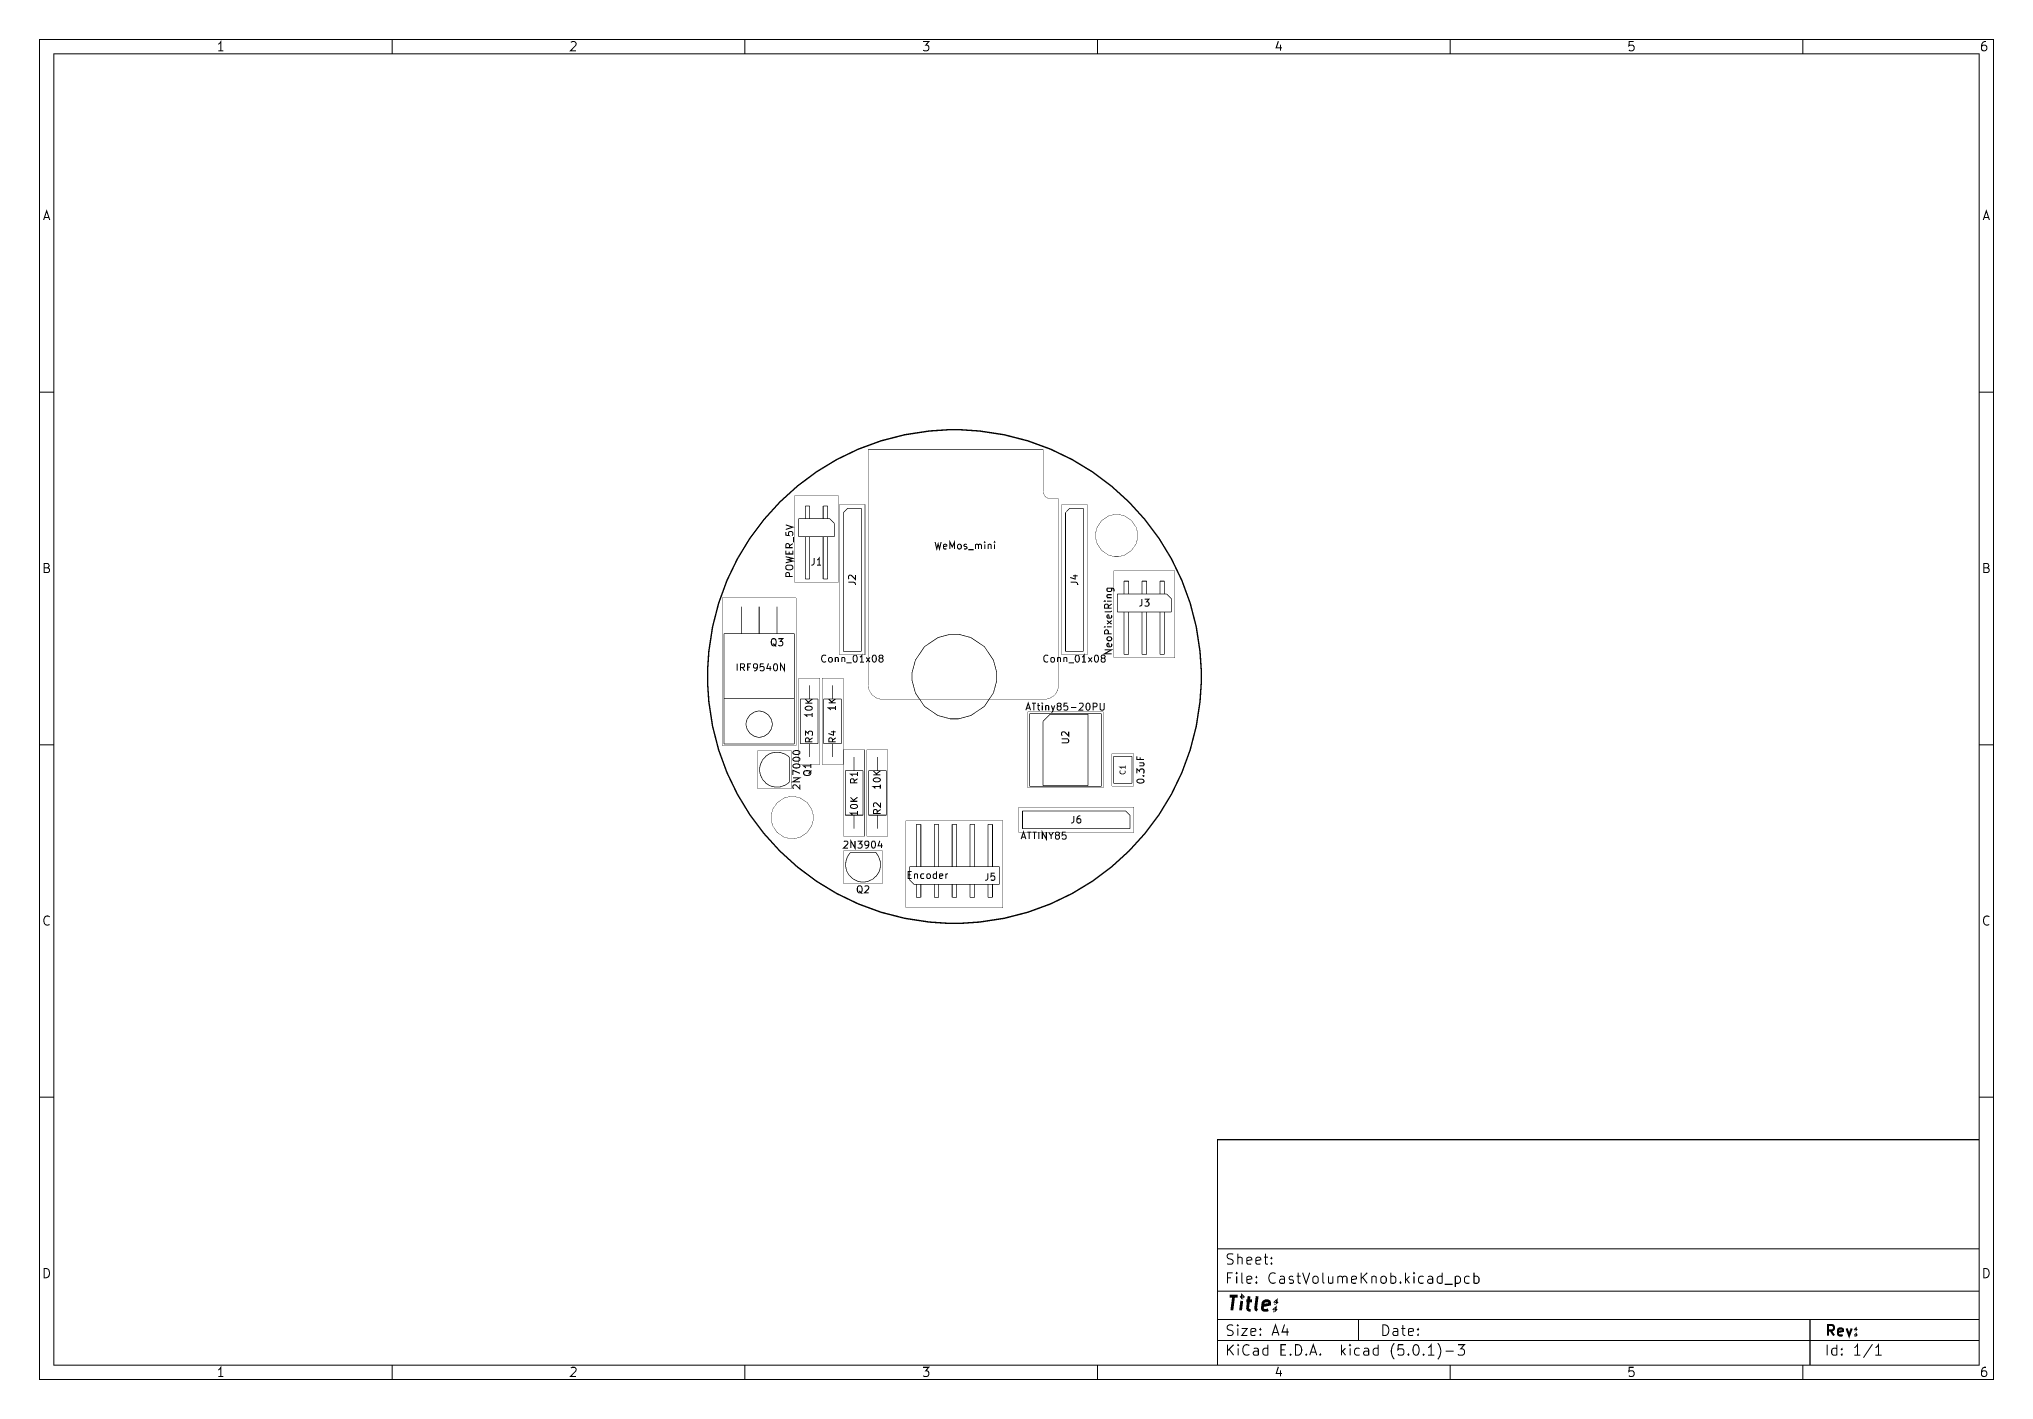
# Model space of a CAD drawing. Extents: x 0.4 to 11.3, y 0.4 to 7.9.
import ezdxf

# ---------------------------------------------------------------- set-up
doc = ezdxf.new("R2010")
doc.units = 0
doc.layers.get('0').update_dxf_attribs({"linetype": 'CONTINUOUS'})

msp = doc.modelspace()

# ---------------------------------------------------------------- linework, layer by layer
at = {"color": 0}
for points, const_width in [([(0.393718, 7.88406), (11.2993, 7.88406), (11.2993, 0.403483), (0.393718, 0.403483), (0.393718, 7.88406)], 0.005906), ([(0.472439, 7.80533), (11.2205, 7.80533), (11.2205, 0.482206), (0.472439, 0.482206), (0.472439, 7.80533)], 0.005906), ([(6.87793, 4.32781), (6.87793, 4.29258), (6.87076, 4.18696), (6.84993, 4.05013), (6.81597, 3.91808), (6.76964, 3.79144), (6.71158, 3.67101), (6.64258, 3.5574), (6.56326, 3.45133), (6.47433, 3.35346), (6.37646, 3.26454), (6.2704, 3.18517), (6.15679, 3.11615), (6.03635, 3.05817), (5.90972, 3.01178), (5.77767, 2.97786), (5.64085, 2.95697), (5.53521, 2.94982), (5.5, 2.94982), (5.46474, 2.94982), (5.3591, 2.95697), (5.22228, 2.97786), (5.09022, 3.01178), (4.9636, 3.05817), (4.84315, 3.11615), (4.72954, 3.18517), (4.62349, 3.26454), (4.52561, 3.35346), (4.43668, 3.45133), (4.35736, 3.5574), (4.28836, 3.67101), (4.23031, 3.79144), (4.18397, 3.91808), (4.15001, 4.05013), (4.12918, 4.18696), (4.12207, 4.29258), (4.12207, 4.32781), (4.12207, 4.36307), (4.12918, 4.46869), (4.15001, 4.60553), (4.18397, 4.73757), (4.23031, 4.86421), (4.28836, 4.98465), (4.35736, 5.09825), (4.43668, 5.20432), (4.52561, 5.30219), (4.62349, 5.39111), (4.72954, 5.47043), (4.84315, 5.53944), (4.9636, 5.5975), (5.09022, 5.64382), (5.22228, 5.67779), (5.3591, 5.69862), (5.46474, 5.70574), (5.5, 5.70574), (5.53521, 5.70574), (5.64085, 5.69862), (5.77767, 5.67779), (5.90972, 5.64382), (6.03635, 5.5975), (6.15679, 5.53944), (6.2704, 5.47043), (6.37646, 5.39111), (6.47433, 5.30219), (6.56326, 5.20432), (6.64258, 5.09825), (6.71158, 4.98465), (6.76964, 4.86421), (6.81597, 4.73757), (6.84993, 4.60553), (6.87076, 4.46869), (6.87793, 4.36307), (6.87793, 4.32781)], 0.007874), ([(6.5236, 5.11518), (6.5236, 5.10374), (6.51432, 5.06922), (6.48899, 5.03168), (6.45144, 5.0064), (6.41694, 4.99707), (6.40549, 4.99707), (6.39399, 4.99707), (6.35949, 5.0064), (6.32194, 5.03168), (6.29665, 5.06922), (6.28738, 5.10374), (6.28738, 5.11518), (6.28738, 5.12668), (6.29665, 5.16118), (6.32194, 5.19874), (6.35949, 5.22401), (6.39399, 5.23329), (6.40549, 5.23329), (6.41694, 5.23329), (6.45144, 5.22401), (6.48899, 5.19874), (6.51432, 5.16118), (6.5236, 5.12668), (6.5236, 5.11518)], 0.001969), ([(5.52528, 5.03999), (5.52149, 5.04189), (5.51958, 5.04378), (5.51779, 5.04747), (5.51779, 5.05875), (5.51958, 5.0625), (5.52149, 5.0644), (5.52528, 5.06629), (5.53087, 5.06629), (5.53461, 5.0644), (5.53651, 5.0625), (5.53842, 5.05875), (5.53842, 5.04747), (5.53651, 5.04378), (5.53461, 5.04189), (5.53087, 5.03999), (5.52528, 5.03999)], 0.005906), ([(4.55838, 4.93317), (4.55838, 4.94069), (4.56028, 4.94439), (4.56401, 4.94819), (4.5715, 4.94997), (4.58458, 4.94997), (4.59212, 4.94819), (4.59592, 4.94439), (4.59782, 4.94069), (4.59782, 4.93317), (4.59592, 4.92936), (4.59212, 4.92567), (4.58458, 4.92378), (4.5715, 4.92378), (4.56401, 4.92567), (4.56028, 4.92936), (4.55838, 4.93317)], 0.005906), ([(4.48753, 4.5), (4.48367, 4.5019), (4.47999, 4.50569), (4.47808, 4.51318), (4.47808, 4.52626), (4.47999, 4.53381), (4.48367, 4.53749), (4.48753, 4.53939), (4.49501, 4.53939), (4.49869, 4.53749), (4.5025, 4.53381), (4.50429, 4.52626), (4.50429, 4.51318), (4.5025, 4.50569), (4.49869, 4.5019), (4.49501, 4.5), (4.48753, 4.5)], 0.005906), ([(5.73622, 4.32781), (5.73622, 4.30485), (5.71761, 4.23589), (5.66699, 4.16081), (5.5919, 4.11019), (5.52294, 4.09158), (5.5, 4.09158), (5.477, 4.09158), (5.40804, 4.11019), (5.33296, 4.16081), (5.28233, 4.23589), (5.26378, 4.30485), (5.26378, 4.32781), (5.26378, 4.35081), (5.28233, 4.41976), (5.33296, 4.49485), (5.40804, 4.54546), (5.477, 4.56401), (5.5, 4.56401), (5.52294, 4.56401), (5.5919, 4.54546), (5.66699, 4.49485), (5.71761, 4.41976), (5.73622, 4.35081), (5.73622, 4.32781)], 0.003937), ([(6.37782, 4.53569), (6.37587, 4.5319), (6.37397, 4.53006), (6.37028, 4.52815), (6.359, 4.52815), (6.35531, 4.53006), (6.3534, 4.5319), (6.35151, 4.53569), (6.35151, 4.54129), (6.3534, 4.54497), (6.35531, 4.54688), (6.359, 4.54878), (6.37028, 4.54878), (6.37397, 4.54688), (6.37587, 4.54497), (6.37782, 4.54129), (6.37782, 4.53569)], 0.005906), ([(4.49962, 4.39936), (4.50342, 4.39936), (4.50711, 4.39746), (4.509, 4.39567), (4.5109, 4.39187), (4.51281, 4.38439), (4.51281, 4.375), (4.5109, 4.36746), (4.509, 4.36376), (4.50711, 4.36187), (4.50342, 4.35997), (4.49962, 4.35997), (4.49588, 4.36187), (4.49397, 4.36376), (4.49208, 4.36746), (4.49029, 4.375), (4.49029, 4.38439), (4.49208, 4.39187), (4.49397, 4.39567), (4.49588, 4.39746), (4.49962, 4.39936)], 0.005906), ([(4.80528, 4.40826), (4.80149, 4.41015), (4.79969, 4.41206), (4.79779, 4.41581), (4.79779, 4.42708), (4.79969, 4.43078), (4.80149, 4.43267), (4.80528, 4.43457), (4.81087, 4.43457), (4.81467, 4.43267), (4.81651, 4.43078), (4.81842, 4.42708), (4.81842, 4.41581), (4.81651, 4.41206), (4.81467, 4.41015), (4.81087, 4.40826), (4.80528, 4.40826)], 0.005906), ([(4.94401, 4.44769), (4.94781, 4.44769), (4.9515, 4.44581), (4.9534, 4.4439), (4.95529, 4.44015), (4.95708, 4.43267), (4.95708, 4.42329), (4.95529, 4.41581), (4.9534, 4.41206), (4.9515, 4.41015), (4.94781, 4.40826), (4.94401, 4.40826), (4.94032, 4.41015), (4.93842, 4.41206), (4.93647, 4.41581), (4.93457, 4.42329), (4.93457, 4.43267), (4.93647, 4.44015), (4.93842, 4.4439), (4.94032, 4.44581), (4.94401, 4.44769)], 0.005906), ([(5.05089, 4.44769), (5.05458, 4.44769), (5.05838, 4.44581), (5.06022, 4.4439), (5.06212, 4.44015), (5.06401, 4.43267), (5.06401, 4.42329), (5.06212, 4.41581), (5.06022, 4.41206), (5.05838, 4.41015), (5.05458, 4.40826), (5.05089, 4.40826), (5.0471, 4.41015), (5.04519, 4.41206), (5.0434, 4.41581), (5.0415, 4.42329), (5.0415, 4.43267), (5.0434, 4.44015), (5.04519, 4.4439), (5.0471, 4.44581), (5.05089, 4.44769)], 0.005906), ([(6.04531, 4.40826), (6.0415, 4.41015), (6.03971, 4.41206), (6.03782, 4.41581), (6.03782, 4.42708), (6.03971, 4.43078), (6.0415, 4.43267), (6.04531, 4.43457), (6.05089, 4.43457), (6.05469, 4.43267), (6.05647, 4.43078), (6.05838, 4.42708), (6.05838, 4.41581), (6.05647, 4.41206), (6.05469, 4.41015), (6.05089, 4.40826), (6.04531, 4.40826)], 0.005906), ([(6.18397, 4.44769), (6.18778, 4.44769), (6.19151, 4.44581), (6.19342, 4.4439), (6.19532, 4.44015), (6.1971, 4.43267), (6.1971, 4.42329), (6.19532, 4.41581), (6.19342, 4.41206), (6.19151, 4.41015), (6.18778, 4.40826), (6.18397, 4.40826), (6.18028, 4.41015), (6.17839, 4.41206), (6.17649, 4.41581), (6.17458, 4.42329), (6.17458, 4.43267), (6.17649, 4.44015), (6.17839, 4.4439), (6.18028, 4.44581), (6.18397, 4.44769)], 0.005906), ([(6.2909, 4.44769), (6.2946, 4.44769), (6.29839, 4.44581), (6.30018, 4.4439), (6.30208, 4.44015), (6.30399, 4.43267), (6.30399, 4.42329), (6.30208, 4.41581), (6.30018, 4.41206), (6.29839, 4.41015), (6.2946, 4.40826), (6.2909, 4.40826), (6.28711, 4.41015), (6.28521, 4.41206), (6.28342, 4.41581), (6.28153, 4.42329), (6.28153, 4.43267), (6.28342, 4.44015), (6.28521, 4.4439), (6.28711, 4.44581), (6.2909, 4.44769)], 0.005906), ([(4.66721, 4.14908), (4.66721, 4.15278), (4.66911, 4.15657), (4.6709, 4.15836), (4.67469, 4.16026), (4.68218, 4.16217), (4.69157, 4.16217), (4.69911, 4.16026), (4.70281, 4.15836), (4.70469, 4.15657), (4.7066, 4.15278), (4.7066, 4.14908), (4.70469, 4.14529), (4.70281, 4.14339), (4.69911, 4.1416), (4.69157, 4.13971), (4.68218, 4.13971), (4.67469, 4.1416), (4.6709, 4.14339), (4.66911, 4.14529), (4.66721, 4.14908)], 0.005906), ([(6.24371, 4.17936), (6.2474, 4.17936), (6.25119, 4.17746), (6.2531, 4.17567), (6.25489, 4.17188), (6.25678, 4.16439), (6.25678, 4.155), (6.25489, 4.14746), (6.2531, 4.14378), (6.25119, 4.14187), (6.2474, 4.13997), (6.24371, 4.13997), (6.2399, 4.14187), (6.23812, 4.14378), (6.23622, 4.14746), (6.23432, 4.155), (6.23432, 4.16439), (6.23622, 4.17188), (6.23812, 4.17567), (6.2399, 4.17746), (6.24371, 4.17936)], 0.005906), ([(4.48286, 4.06185), (4.48286, 4.05479), (4.47711, 4.03353), (4.46149, 4.01042), (4.43832, 3.99479), (4.41704, 3.98904), (4.41, 3.98904), (4.40289, 3.98904), (4.38162, 3.99479), (4.35851, 4.01042), (4.34289, 4.03353), (4.33718, 4.05479), (4.33718, 4.06185), (4.33718, 4.06896), (4.34289, 4.09022), (4.35851, 4.11339), (4.38162, 4.12901), (4.40289, 4.13471), (4.41, 4.13471), (4.41704, 4.13471), (4.43832, 4.12901), (4.46149, 4.11339), (4.47711, 4.09022), (4.48286, 4.06896), (4.48286, 4.06185)], 0.003937), ([(4.59842, 3.90158), (4.59842, 3.90528), (4.60032, 3.90907), (4.60211, 3.91097), (4.6059, 3.91276), (4.61339, 3.91465), (4.62278, 3.91465), (4.63032, 3.91276), (4.634, 3.91097), (4.6359, 3.90907), (4.63781, 3.90528), (4.63781, 3.90158), (4.6359, 3.89779), (4.634, 3.896), (4.63032, 3.8941), (4.62278, 3.89219), (4.61339, 3.89219), (4.6059, 3.8941), (4.60211, 3.896), (4.60032, 3.89779), (4.59842, 3.90158)], 0.005906), ([(4.59842, 3.8641), (4.59842, 3.86778), (4.60032, 3.87158), (4.60211, 3.87349), (4.6059, 3.87528), (4.61339, 3.87717), (4.62278, 3.87717), (4.63032, 3.87528), (4.634, 3.87349), (4.6359, 3.87158), (4.63781, 3.86778), (4.63781, 3.8641), (4.6359, 3.86029), (4.634, 3.85851), (4.63032, 3.85661), (4.62278, 3.85465), (4.61339, 3.85465), (4.6059, 3.85661), (4.60211, 3.85851), (4.60032, 3.86029), (4.59842, 3.8641)], 0.005906), ([(4.59842, 3.82661), (4.59842, 3.83029), (4.60032, 3.8341), (4.60211, 3.83599), (4.6059, 3.83778), (4.61339, 3.83968), (4.62278, 3.83968), (4.63032, 3.83778), (4.634, 3.83599), (4.6359, 3.8341), (4.63781, 3.83029), (4.63781, 3.82661), (4.6359, 3.82281), (4.634, 3.82096), (4.63032, 3.81907), (4.62278, 3.81717), (4.61339, 3.81717), (4.6059, 3.81907), (4.60211, 3.82096), (4.60032, 3.82281), (4.59842, 3.82661)], 0.005906), ([(4.69781, 3.78537), (4.6959, 3.78157), (4.69211, 3.77789), (4.68457, 3.77599), (4.6715, 3.77599), (4.66401, 3.77789), (4.66032, 3.78157), (4.65842, 3.78537), (4.65842, 3.79286), (4.66032, 3.7966), (4.66401, 3.8004), (4.6715, 3.80219), (4.68457, 3.80219), (4.69211, 3.8004), (4.6959, 3.7966), (4.69781, 3.79286), (4.69781, 3.78537)], 0.005906), ([(5.04719, 3.74908), (5.04719, 3.75276), (5.0491, 3.75657), (5.05089, 3.75836), (5.05469, 3.76031), (5.06218, 3.76221), (5.07161, 3.76221), (5.0791, 3.76031), (5.08279, 3.75836), (5.08469, 3.75657), (5.08658, 3.75276), (5.08658, 3.74908), (5.08469, 3.74528), (5.08279, 3.74338), (5.0791, 3.7416), (5.07161, 3.73969), (5.06218, 3.73969), (5.05469, 3.7416), (5.05089, 3.74338), (5.0491, 3.74528), (5.04719, 3.74908)], 0.005906), ([(6.51878, 3.7424), (6.51878, 3.7461), (6.52067, 3.74989), (6.52251, 3.75179), (6.52632, 3.75358), (6.53381, 3.75549), (6.54318, 3.75549), (6.55067, 3.75358), (6.55442, 3.75179), (6.55632, 3.74989), (6.55821, 3.7461), (6.55821, 3.7424), (6.55632, 3.73861), (6.55442, 3.73676), (6.55067, 3.73486), (6.54318, 3.73296), (6.53381, 3.73296), (6.52632, 3.73486), (6.52251, 3.73676), (6.52067, 3.73861), (6.51878, 3.7424)], 0.005906), ([(4.71262, 3.54036), (4.71262, 3.52892), (4.70329, 3.49442), (4.678, 3.45688), (4.64046, 3.43158), (4.60596, 3.42225), (4.59451, 3.42225), (4.58301, 3.42225), (4.5485, 3.43158), (4.51096, 3.45688), (4.48562, 3.49442), (4.4764, 3.52892), (4.4764, 3.54036), (4.4764, 3.55186), (4.48562, 3.58637), (4.51096, 3.62392), (4.5485, 3.64925), (4.58301, 3.65847), (4.59451, 3.65847), (4.60596, 3.65847), (4.64046, 3.64925), (4.678, 3.62392), (4.70329, 3.58637), (4.71262, 3.55186), (4.71262, 3.54036)], 0.001969), ([(4.9196, 3.60097), (4.9196, 3.60476), (4.9215, 3.60851), (4.92329, 3.6104), (4.92708, 3.61231), (4.93457, 3.6141), (4.94401, 3.6141), (4.9515, 3.61231), (4.95518, 3.6104), (4.95708, 3.60851), (4.95899, 3.60476), (4.95899, 3.60097), (4.95708, 3.59728), (4.95518, 3.59538), (4.9515, 3.59347), (4.94401, 3.59158), (4.93457, 3.59158), (4.92708, 3.59347), (4.92329, 3.59538), (4.9215, 3.59728), (4.9196, 3.60097)], 0.005906), ([(5.04617, 3.40929), (5.04992, 3.40929), (5.05371, 3.40739), (5.05561, 3.40549), (5.0574, 3.40181), (5.05931, 3.39426), (5.05931, 3.38488), (5.0574, 3.37739), (5.05561, 3.37358), (5.05371, 3.37181), (5.04992, 3.3699), (5.04617, 3.3699), (5.04237, 3.37181), (5.04058, 3.37358), (5.03868, 3.37739), (5.03678, 3.38488), (5.03678, 3.39426), (5.03868, 3.40181), (5.04058, 3.40549), (5.04237, 3.40739), (5.04617, 3.40929)], 0.005906), ([(5.35281, 3.19997), (5.34901, 3.20188), (5.34711, 3.20378), (5.34526, 3.20747), (5.34526, 3.21881), (5.34711, 3.2225), (5.34901, 3.22439), (5.35281, 3.22629), (5.3584, 3.22629), (5.36208, 3.22439), (5.36399, 3.2225), (5.36589, 3.21881), (5.36589, 3.20747), (5.36399, 3.20378), (5.36208, 3.20188), (5.3584, 3.19997), (5.35281, 3.19997)], 0.005906), ([(4.9675, 3.1199), (4.96371, 3.12181), (4.96001, 3.12549), (4.95811, 3.13297), (4.95811, 3.14611), (4.96001, 3.1536), (4.96371, 3.15739), (4.9675, 3.15929), (4.97499, 3.15929), (4.97868, 3.15739), (4.98247, 3.1536), (4.98432, 3.14611), (4.98432, 3.13297), (4.98247, 3.12549), (4.97868, 3.12181), (4.97499, 3.1199), (4.9675, 3.1199)], 0.005906), ([(6.96858, 1.74208), (11.2205, 1.74208), (11.2205, 0.482206), (6.96858, 0.482206), (6.96858, 1.74208)], 0.005906), ([(0.419596, 0.971192), (0.419596, 1.02241), (0.431803, 1.02241), (0.439074, 1.01997), (0.444011, 1.01508), (0.446397, 1.0102), (0.448893, 1.00049), (0.448893, 0.993164), (0.446397, 0.983399), (0.444011, 0.978461), (0.439074, 0.973687), (0.431803, 0.971192), (0.419596, 0.971192)], 0.005906), ([(7.51139, 0.939779), (7.50581, 0.9426), (7.50299, 0.945475), (7.50022, 0.951064), (7.50022, 0.967882), (7.50299, 0.973579), (7.50581, 0.9764), (7.51139, 0.979167), (7.51992, 0.979167), (7.5255, 0.9764), (7.52832, 0.973579), (7.53108, 0.967882), (7.53108, 0.951064), (7.52832, 0.945475), (7.5255, 0.9426), (7.51992, 0.939779), (7.51139, 0.939779)], 0.005906), ([(7.89111, 0.939779), (7.88542, 0.9426), (7.8826, 0.945475), (7.87978, 0.951064), (7.87978, 0.967882), (7.8826, 0.973579), (7.88542, 0.9764), (7.89111, 0.979167), (7.89947, 0.979167), (7.90511, 0.9764), (7.90788, 0.973579), (7.91081, 0.967882), (7.91081, 0.951064), (7.90788, 0.945475), (7.90511, 0.9426), (7.89947, 0.939779), (7.89111, 0.939779)], 0.005906), ([(11.2465, 0.971192), (11.2465, 1.02241), (11.2587, 1.02241), (11.266, 1.01997), (11.2708, 1.01508), (11.2733, 1.0102), (11.2757, 1.00049), (11.2757, 0.993164), (11.2733, 0.983399), (11.2708, 0.978461), (11.266, 0.973687), (11.2587, 0.971192), (11.2465, 0.971192)], 0.005906), ([(7.89111, 0.648492), (7.89111, 0.707465), (7.90511, 0.707465), (7.91357, 0.704699), (7.91922, 0.69911), (7.92199, 0.693468), (7.92481, 0.682183), (7.92481, 0.673774), (7.92199, 0.662489), (7.91922, 0.656901), (7.91357, 0.651258), (7.90511, 0.648492), (7.89111, 0.648492)], 0.005906), ([(7.40457, 0.538303), (7.40457, 0.597276), (7.41862, 0.597276), (7.42708, 0.59451), (7.43267, 0.588867), (7.43549, 0.583171), (7.43832, 0.571994), (7.43832, 0.563585), (7.43549, 0.5523), (7.43267, 0.546658), (7.42708, 0.541069), (7.41862, 0.538303), (7.40457, 0.538303)], 0.005906), ([(8.07389, 0.597276), (8.07949, 0.597276), (8.08507, 0.59451), (8.08789, 0.591689), (8.09071, 0.5861), (8.09347, 0.574761), (8.09347, 0.56071), (8.09071, 0.549479), (8.08789, 0.543892), (8.08507, 0.541069), (8.07949, 0.538303), (8.07389, 0.538303), (8.06819, 0.541069), (8.06537, 0.543892), (8.06261, 0.549479), (8.05979, 0.56071), (8.05979, 0.574761), (8.06261, 0.5861), (8.06537, 0.591689), (8.06819, 0.59451), (8.07389, 0.597276)], 0.005906)]:
    msp.add_lwpolyline(points, close=True, dxfattribs=dict(at, const_width=const_width))
for points, const_width in [([(1.40522, 7.82156), (1.40522, 7.87278), (1.40039, 7.86546), (1.39551, 7.86057), (1.39063, 7.85818)], 0.005906), ([(2.36219, 7.80539), (2.36219, 7.88406)], 0.005906), ([(3.3591, 7.86789), (3.36149, 7.87039), (3.36637, 7.87278), (3.37858, 7.87278), (3.38351, 7.87039), (3.3859, 7.86789), (3.3884, 7.86307), (3.3884, 7.85818), (3.3859, 7.85086), (3.35672, 7.82156), (3.3884, 7.82156)], 0.005906), ([(4.33068, 7.80539), (4.33068, 7.88406)], 0.005906), ([(5.32519, 7.87278), (5.35688, 7.87278), (5.33979, 7.85331), (5.34711, 7.85331), (5.352, 7.85086), (5.35439, 7.84836), (5.35688, 7.84358), (5.35688, 7.83138), (5.35439, 7.8265), (5.352, 7.82406), (5.34711, 7.82156), (5.33251, 7.82156), (5.32758, 7.82406), (5.32519, 7.8265)], 0.005906), ([(6.29921, 7.80539), (6.29921, 7.88406)], 0.005906), ([(7.30826, 7.87517), (7.29611, 7.83871), (7.32781, 7.83871)], 0.005906), ([(7.32047, 7.85568), (7.32047, 7.82156)], 0.005906), ([(8.26768, 7.80539), (8.26768, 7.88406)], 0.005906), ([(9.29139, 7.87278), (9.26708, 7.87278), (9.2646, 7.84836), (9.26708, 7.85086), (9.27192, 7.85331), (9.28407, 7.85331), (9.28901, 7.85086), (9.29139, 7.84836), (9.29389, 7.84358), (9.29389, 7.83138), (9.29139, 7.8265), (9.28901, 7.82406), (9.28407, 7.82156), (9.27192, 7.82156), (9.26708, 7.82406), (9.2646, 7.8265)], 0.005906), ([(10.2362, 7.80539), (10.2362, 7.88406)], 0.005906), ([(11.2575, 7.87278), (11.2477, 7.87278), (11.2429, 7.87039), (11.2404, 7.86789), (11.2356, 7.86057), (11.2331, 7.85086), (11.2331, 7.83138), (11.2356, 7.8265), (11.238, 7.82406), (11.2429, 7.82156), (11.2526, 7.82156), (11.2575, 7.82406), (11.2599, 7.8265), (11.2624, 7.83138), (11.2624, 7.84358), (11.2599, 7.84836), (11.2575, 7.85086), (11.2526, 7.85331), (11.2429, 7.85331), (11.238, 7.85086), (11.2356, 7.84836), (11.2331, 7.84358)], 0.005906), ([(1.41992, 7.82156), (1.39063, 7.82156)], 0.005906), ([(0.416015, 6.87668), (0.432997, 6.9279), (0.450087, 6.87668)], 0.005906), ([(0.42079, 6.89139), (0.445204, 6.89139)], 0.005906), ([(11.2428, 6.87668), (11.2599, 6.9279), (11.2769, 6.87668)], 0.005906), ([(11.2477, 6.89139), (11.2721, 6.89139)], 0.005906), ([(0.393718, 5.91558), (0.472385, 5.91558)], 0.005906), ([(11.2992, 5.91558), (11.2205, 5.91558)], 0.005906), ([(5.0185, 4.27968), (5.0185, 5.59457)], 0.001969), ([(5.0185, 5.59457), (5.99599, 5.59457)], 0.001969), ([(5.99599, 5.59457), (5.99599, 5.35915)], 0.001969), ([(5.99604, 5.3591), (5.99604, 5.35215), (6.00754, 5.33132), (6.02843, 5.31976), (6.03543, 5.31976)], 0.001969), ([(4.85081, 5.33871), (4.60867, 5.33871)], 0.001969), ([(4.60867, 5.33871), (4.60867, 4.85249)], 0.001969), ([(4.69249, 5.28039), (4.66737, 5.28039)], 0.003937), ([(4.66737, 5.28039), (4.66737, 5.20876)], 0.003937), ([(4.69249, 5.28039), (4.69249, 5.20876)], 0.003937), ([(4.79249, 5.28039), (4.76742, 5.28039)], 0.003937), ([(4.76742, 5.28039), (4.76742, 5.20876)], 0.003937), ([(4.79249, 5.28039), (4.79249, 5.20876)], 0.003937), ([(4.85081, 4.85249), (4.85081, 5.33871)], 0.001969), ([(5.00082, 5.28868), (4.8591, 5.28868)], 0.001969), ([(4.8591, 5.28868), (4.8591, 4.44819)], 0.001969), ([(4.87999, 5.24278), (4.905, 5.26779)], 0.003937), ([(4.87999, 4.46778), (4.87999, 5.24278)], 0.003937), ([(4.905, 5.26779), (4.97999, 5.26779)], 0.003937), ([(4.97999, 5.26779), (4.97999, 4.46778)], 0.003937), ([(5.00082, 4.44819), (5.00082, 5.28868)], 0.001969), ([(6.08138, 5.31976), (6.03538, 5.31976)], 0.001969), ([(6.08138, 5.31976), (6.08138, 4.28321)], 0.001969), ([(6.09912, 5.28868), (6.09912, 4.44819)], 0.001969), ([(6.24078, 5.28868), (6.09912, 5.28868)], 0.001969), ([(6.12001, 5.24278), (6.14501, 5.26779)], 0.003937), ([(6.12001, 4.46778), (6.12001, 5.24278)], 0.003937), ([(6.14501, 5.26779), (6.22, 5.26779)], 0.003937), ([(6.22, 5.26779), (6.22, 4.46778)], 0.003937), ([(6.24078, 4.44819), (6.24078, 5.28868)], 0.001969), ([(4.55838, 5.14876), (4.59782, 5.16189), (4.55838, 5.17497)], 0.005906), ([(4.55838, 5.13558), (4.55838, 5.11686), (4.5771, 5.11496), (4.57531, 5.11686), (4.5734, 5.12067), (4.5734, 5.12999), (4.57531, 5.13379), (4.5771, 5.13558), (4.58089, 5.13747), (4.59028, 5.13747), (4.59403, 5.13558), (4.59592, 5.13379), (4.59782, 5.12999), (4.59782, 5.12067), (4.59592, 5.11686), (4.59403, 5.11496)], 0.005906), ([(4.62999, 5.10878), (4.62999, 5.20876)], 0.003937), ([(4.62999, 5.20876), (4.80501, 5.20876)], 0.003937), ([(4.80501, 5.20876), (4.82997, 5.18375)], 0.003937), ([(4.82997, 5.18375), (4.82997, 5.10878)], 0.003937), ([(4.59782, 5.04747), (4.55838, 5.04747), (4.55838, 5.0625), (4.56028, 5.06629), (4.56212, 5.06819), (4.56592, 5.06999), (4.5715, 5.06999), (4.57531, 5.06819), (4.5771, 5.06629), (4.579, 5.0625), (4.579, 5.04747)], 0.005906), ([(4.59782, 5.03071), (4.59782, 5.01188), (4.55838, 5.01188), (4.55838, 5.03071)], 0.005906), ([(4.5771, 5.01188), (4.5771, 5.02496)], 0.005906), ([(4.59782, 5.06999), (4.579, 5.05686)], 0.005906), ([(4.60151, 5.07747), (4.60151, 5.10747)], 0.005906), ([(4.82997, 5.10878), (4.62999, 5.10878)], 0.003937), ([(4.66737, 5.10878), (4.66737, 4.87256)], 0.003937), ([(4.69249, 5.10878), (4.69249, 4.87256)], 0.003937), ([(4.76742, 5.10878), (4.76742, 4.87256)], 0.003937), ([(4.79249, 5.10878), (4.79249, 4.87256)], 0.003937), ([(5.39219, 5.07937), (5.40147, 5.03999), (5.40901, 5.06819), (5.4165, 5.03999), (5.42589, 5.07937)], 0.005906), ([(5.45589, 5.04189), (5.45221, 5.03999), (5.44472, 5.03999), (5.44092, 5.04189), (5.43901, 5.04568), (5.43901, 5.06065), (5.44092, 5.0644), (5.44472, 5.06629), (5.45221, 5.06629), (5.45589, 5.0644), (5.45779, 5.06065), (5.45779, 5.05686), (5.43901, 5.05317)], 0.005906), ([(5.47461, 5.03999), (5.47461, 5.07937), (5.48779, 5.05126), (5.50092, 5.07937), (5.50092, 5.03999)], 0.005906), ([(5.55339, 5.04189), (5.55707, 5.03999), (5.56461, 5.03999), (5.56842, 5.04189), (5.57032, 5.04568), (5.57032, 5.04747), (5.56842, 5.05126), (5.56461, 5.05317), (5.55897, 5.05317), (5.55528, 5.05496), (5.55339, 5.05875), (5.55339, 5.06065), (5.55528, 5.0644), (5.55897, 5.06629), (5.56461, 5.06629), (5.56842, 5.0644)], 0.005906), ([(5.57781, 5.03629), (5.60781, 5.03629)], 0.005906), ([(5.61708, 5.03999), (5.61708, 5.06629)], 0.005906), ([(5.61708, 5.0625), (5.61897, 5.0644), (5.62278, 5.06629), (5.62842, 5.06629), (5.63211, 5.0644), (5.634, 5.06065), (5.634, 5.03999)], 0.005906), ([(5.634, 5.06065), (5.6359, 5.0644), (5.6396, 5.06629), (5.64529, 5.06629), (5.64899, 5.0644), (5.65088, 5.06065), (5.65088, 5.03999)], 0.005906), ([(5.6696, 5.07937), (5.66769, 5.07747), (5.6696, 5.07568), (5.6715, 5.07747), (5.6696, 5.07937), (5.6696, 5.07568)], 0.005906), ([(5.6696, 5.03999), (5.6696, 5.06629)], 0.005906), ([(5.68842, 5.06629), (5.68842, 5.03999)], 0.005906), ([(5.68842, 5.0625), (5.69021, 5.0644), (5.69401, 5.06629), (5.6996, 5.06629), (5.7034, 5.0644), (5.70518, 5.06065), (5.70518, 5.03999)], 0.005906), ([(5.72401, 5.07937), (5.72211, 5.07747), (5.72401, 5.07568), (5.72592, 5.07747), (5.72401, 5.07937), (5.72401, 5.07568)], 0.005906), ([(5.72401, 5.03999), (5.72401, 5.06629)], 0.005906), ([(0.436686, 4.935), (0.444011, 4.93257), (0.446397, 4.93018), (0.448893, 4.92529), (0.448893, 4.91797), (0.446397, 4.91308), (0.444011, 4.91069), (0.439074, 4.90821), (0.419596, 4.90821), (0.419596, 4.95936), (0.436686, 4.95936), (0.441624, 4.95697), (0.444011, 4.95449), (0.446397, 4.94971), (0.446397, 4.94476), (0.444011, 4.93989), (0.441624, 4.9375), (0.436686, 4.935), (0.419596, 4.935)], 0.005906), ([(4.55838, 4.96317), (4.59782, 4.9725), (4.56961, 4.97999), (4.59782, 4.98747), (4.55838, 4.9969)], 0.005906), ([(4.59782, 4.88629), (4.55838, 4.88629), (4.55838, 4.90126), (4.56028, 4.90506), (4.56212, 4.9069), (4.56592, 4.90881), (4.5715, 4.90881), (4.57531, 4.9069), (4.5771, 4.90506), (4.579, 4.90126), (4.579, 4.88629)], 0.005906), ([(4.71679, 4.98936), (4.71679, 4.96126), (4.715, 4.95568), (4.71121, 4.95188), (4.70562, 4.94997), (4.70182, 4.94997)], 0.005906), ([(4.7449, 4.94997), (4.7449, 4.98936), (4.74121, 4.98378), (4.73742, 4.97999), (4.73367, 4.97819)], 0.005906), ([(4.75618, 4.94997), (4.73367, 4.94997)], 0.005906), ([(6.73079, 4.91868), (6.39031, 4.91868)], 0.001969), ([(6.39031, 4.91868), (6.39031, 4.43246)], 0.001969), ([(6.73079, 4.43246), (6.73079, 4.91868)], 0.001969), ([(11.2635, 4.935), (11.2708, 4.93257), (11.2733, 4.93018), (11.2757, 4.92529), (11.2757, 4.91797), (11.2733, 4.91308), (11.2708, 4.91069), (11.266, 4.90821), (11.2465, 4.90821), (11.2465, 4.95936), (11.2635, 4.95936), (11.2684, 4.95697), (11.2708, 4.95449), (11.2733, 4.94971), (11.2733, 4.94476), (11.2708, 4.93989), (11.2684, 4.9375), (11.2635, 4.935), (11.2465, 4.935)], 0.005906), ([(4.60867, 4.85249), (4.85081, 4.85249)], 0.001969), ([(4.69249, 4.87256), (4.66737, 4.87256)], 0.003937), ([(4.79249, 4.87256), (4.76742, 4.87256)], 0.003937), ([(4.91211, 4.87158), (4.91032, 4.87349), (4.90842, 4.87717), (4.90842, 4.88656), (4.91032, 4.89031), (4.91211, 4.89219), (4.9159, 4.8941), (4.9196, 4.8941), (4.92529, 4.89219), (4.94781, 4.86968), (4.94781, 4.8941)], 0.005906), ([(4.90842, 4.85465), (4.93647, 4.85465), (4.94211, 4.85286), (4.9459, 4.84907), (4.94781, 4.84347), (4.94781, 4.83968)], 0.005906), ([(6.14649, 4.88097), (6.17458, 4.87158), (6.17458, 4.896)], 0.005906), ([(6.14839, 4.85465), (6.17649, 4.85465), (6.18207, 4.85286), (6.18587, 4.84907), (6.18778, 4.84347), (6.18778, 4.83968)], 0.005906), ([(6.16151, 4.89031), (6.18778, 4.89031)], 0.005906), ([(6.35151, 4.82058), (6.3834, 4.82058), (6.3871, 4.81879), (6.389, 4.81689), (6.3909, 4.8131), (6.3909, 4.80746), (6.389, 4.80376)], 0.005906), ([(6.37587, 4.82058), (6.37782, 4.81689), (6.37782, 4.8094), (6.37587, 4.80556), (6.37397, 4.80376), (6.37028, 4.80186), (6.359, 4.80186), (6.35531, 4.80376), (6.3534, 4.80556), (6.35151, 4.8094), (6.35151, 4.81689), (6.3534, 4.82058)], 0.005906), ([(6.4725, 4.8604), (6.44738, 4.8604)], 0.003937), ([(6.44738, 4.8604), (6.44738, 4.78879)], 0.003937), ([(6.4725, 4.8604), (6.4725, 4.78879)], 0.003937), ([(6.57249, 4.8604), (6.54742, 4.8604)], 0.003937), ([(6.54742, 4.8604), (6.54742, 4.78879)], 0.003937), ([(6.57249, 4.8604), (6.57249, 4.78879)], 0.003937), ([(6.67247, 4.8604), (6.6474, 4.8604)], 0.003937), ([(6.6474, 4.8604), (6.6474, 4.78879)], 0.003937), ([(6.67247, 4.8604), (6.67247, 4.78879)], 0.003937), ([(4.6166, 4.76708), (4.20329, 4.76708)], 0.001969), ([(4.20329, 4.76708), (4.20329, 3.94189)], 0.001969), ([(4.31, 4.56776), (4.31, 4.71778)], 0.003937), ([(4.41, 4.56776), (4.41, 4.71778)], 0.003937), ([(4.50999, 4.56776), (4.50999, 4.71778)], 0.003937), ([(4.6166, 3.94189), (4.6166, 4.76708)], 0.001969), ([(6.33838, 4.7494), (6.34028, 4.7475), (6.34207, 4.7494), (6.34028, 4.75131), (6.33838, 4.7494), (6.34207, 4.7494)], 0.005906), ([(6.37782, 4.70996), (6.33838, 4.70996), (6.33838, 4.72499), (6.34028, 4.72879), (6.34207, 4.73068), (6.34592, 4.73247), (6.35151, 4.73247), (6.35531, 4.73068), (6.3571, 4.72879), (6.359, 4.72499), (6.359, 4.70996)], 0.005906), ([(6.37782, 4.69499), (6.37587, 4.69129), (6.37207, 4.6894), (6.33838, 4.6894)], 0.005906), ([(6.35531, 4.76807), (6.3534, 4.76997), (6.35151, 4.77376), (6.35151, 4.7794), (6.3534, 4.7831), (6.3571, 4.785), (6.37782, 4.785)], 0.005906), ([(6.35151, 4.76807), (6.37782, 4.76807)], 0.005906), ([(6.37782, 4.7494), (6.35151, 4.7494)], 0.005906), ([(6.37782, 4.73247), (6.359, 4.7194)], 0.005906), ([(6.41, 4.68881), (6.41, 4.78879)], 0.003937), ([(6.41, 4.78879), (6.685, 4.78879)], 0.003937), ([(6.54682, 4.76036), (6.54682, 4.73221), (6.54497, 4.72657), (6.54118, 4.72287), (6.5356, 4.72097), (6.53179, 4.72097)], 0.005906), ([(6.56179, 4.76036), (6.58621, 4.76036), (6.57308, 4.74539), (6.57867, 4.74539), (6.58242, 4.74349), (6.58431, 4.7416), (6.58621, 4.7379), (6.58621, 4.72846), (6.58431, 4.72467), (6.58242, 4.72287), (6.57867, 4.72097), (6.56739, 4.72097), (6.56369, 4.72287), (6.56179, 4.72467)], 0.005906), ([(6.685, 4.78879), (6.71001, 4.76378)], 0.003937), ([(6.71001, 4.76378), (6.71001, 4.68881)], 0.003937), ([(6.33838, 4.60499), (6.34028, 4.60319), (6.34207, 4.60499), (6.34028, 4.60688), (6.33838, 4.60499), (6.34207, 4.60499)], 0.005906), ([(6.37782, 4.56569), (6.33838, 4.56569), (6.33838, 4.58068), (6.34028, 4.58436), (6.34207, 4.58626), (6.34592, 4.58817), (6.35151, 4.58817), (6.35531, 4.58626), (6.3571, 4.58436), (6.359, 4.58068), (6.359, 4.56569)], 0.005906), ([(6.37587, 4.67068), (6.37782, 4.66689), (6.37782, 4.6594), (6.37587, 4.65571), (6.37207, 4.65375), (6.3571, 4.65375), (6.3534, 4.65571), (6.35151, 4.6594), (6.35151, 4.66689), (6.3534, 4.67068), (6.3571, 4.67247), (6.36089, 4.67247), (6.36458, 4.65375)], 0.005906), ([(6.37782, 4.61996), (6.35151, 4.64068)], 0.005906), ([(6.35151, 4.61996), (6.37782, 4.64068)], 0.005906), ([(6.37782, 4.60499), (6.35151, 4.60499)], 0.005906), ([(6.71001, 4.68881), (6.41, 4.68881)], 0.003937), ([(6.44738, 4.68881), (6.44738, 4.45258)], 0.003937), ([(6.4725, 4.68881), (6.4725, 4.45258)], 0.003937), ([(6.54742, 4.68881), (6.54742, 4.45258)], 0.003937), ([(6.57249, 4.68881), (6.57249, 4.45258)], 0.003937), ([(6.6474, 4.68881), (6.6474, 4.45258)], 0.003937), ([(6.67247, 4.68881), (6.67247, 4.45258)], 0.003937), ([(4.21311, 4.20367), (4.21311, 4.56776)], 0.003937), ([(4.21311, 4.56776), (4.60678, 4.56776)], 0.003937), ([(4.50618, 4.49625), (4.5025, 4.49815), (4.49869, 4.5019), (4.49311, 4.50749), (4.48931, 4.50939), (4.48562, 4.50939)], 0.005906), ([(4.51742, 4.53939), (4.54178, 4.53939), (4.52869, 4.52436), (4.53429, 4.52436), (4.53808, 4.52246), (4.53988, 4.52067), (4.54178, 4.51687), (4.54178, 4.50749), (4.53988, 4.50379), (4.53808, 4.5019), (4.53429, 4.5), (4.52311, 4.5), (4.51932, 4.5019), (4.51742, 4.50379)], 0.005906), ([(4.60678, 4.56776), (4.60678, 4.20367)], 0.003937), ([(6.37782, 4.45508), (6.33838, 4.45508), (6.37782, 4.4776), (6.33838, 4.4776)], 0.005906), ([(6.37587, 4.51129), (6.37782, 4.5076), (6.37782, 4.50006), (6.37587, 4.49625), (6.37207, 4.49436), (6.3571, 4.49436), (6.3534, 4.49625), (6.35151, 4.50006), (6.35151, 4.5076), (6.3534, 4.51129), (6.3571, 4.51318), (6.36089, 4.51318), (6.36458, 4.49436)], 0.005906), ([(4.28782, 4.35997), (4.28782, 4.39936)], 0.005906), ([(4.30647, 4.35997), (4.30647, 4.39936), (4.3215, 4.39936), (4.32531, 4.39746), (4.3271, 4.39567), (4.329, 4.39187), (4.329, 4.38629), (4.3271, 4.38249), (4.32531, 4.38069), (4.3215, 4.37879), (4.30647, 4.37879)], 0.005906), ([(4.329, 4.35997), (4.31592, 4.37879)], 0.005906), ([(4.34592, 4.35997), (4.34592, 4.39936), (4.36458, 4.39936)], 0.005906), ([(4.359, 4.38069), (4.34592, 4.38069)], 0.005906), ([(4.38151, 4.35997), (4.389, 4.35997), (4.39279, 4.36187), (4.39458, 4.36376), (4.39839, 4.36936), (4.40028, 4.3769), (4.40028, 4.39187), (4.39839, 4.39567), (4.39649, 4.39746), (4.39279, 4.39936), (4.38531, 4.39936), (4.38151, 4.39746), (4.37961, 4.39567), (4.37782, 4.39187), (4.37782, 4.38249), (4.37961, 4.37879), (4.38151, 4.3769), (4.38531, 4.375), (4.39279, 4.375), (4.39649, 4.3769), (4.39839, 4.37879), (4.40028, 4.38249)], 0.005906), ([(4.43587, 4.39936), (4.4171, 4.39936), (4.41531, 4.38069), (4.4171, 4.38249), (4.4209, 4.38439), (4.43028, 4.38439), (4.43397, 4.38249), (4.43587, 4.38069), (4.43778, 4.3769), (4.43778, 4.36746), (4.43587, 4.36376), (4.43397, 4.36187), (4.43028, 4.35997), (4.4209, 4.35997), (4.4171, 4.36187), (4.41531, 4.36376)], 0.005906), ([(4.46208, 4.40126), (4.45281, 4.37315), (4.47711, 4.37315)], 0.005906), ([(4.47151, 4.38629), (4.47151, 4.35997)], 0.005906), ([(4.52962, 4.35997), (4.52962, 4.39936), (4.55208, 4.35997), (4.55208, 4.39936)], 0.005906), ([(4.78276, 4.41206), (4.78087, 4.41015), (4.77528, 4.40826), (4.77149, 4.40826), (4.7659, 4.41015), (4.76221, 4.4139), (4.76031, 4.41769), (4.7584, 4.42518), (4.7584, 4.43078), (4.76031, 4.43826), (4.76221, 4.44206), (4.7659, 4.44581), (4.77149, 4.44769), (4.77528, 4.44769), (4.78087, 4.44581), (4.78276, 4.4439)], 0.005906), ([(4.83529, 4.43457), (4.83529, 4.40826)], 0.005906), ([(4.83529, 4.43078), (4.83708, 4.43267), (4.84088, 4.43457), (4.84651, 4.43457), (4.85032, 4.43267), (4.85211, 4.42888), (4.85211, 4.40826)], 0.005906), ([(4.8591, 4.44819), (5.00082, 4.44819)], 0.001969), ([(4.87088, 4.43457), (4.87088, 4.40826)], 0.005906), ([(4.87088, 4.43078), (4.87278, 4.43267), (4.87651, 4.43457), (4.88211, 4.43457), (4.8859, 4.43267), (4.88781, 4.42888), (4.88781, 4.40826)], 0.005906), ([(4.97999, 4.46778), (4.87999, 4.46778)], 0.003937), ([(4.89708, 4.40457), (4.92708, 4.40457)], 0.005906), ([(4.9834, 4.40826), (4.9834, 4.44769), (4.9796, 4.44206), (4.97592, 4.43826), (4.97211, 4.43636)], 0.005906), ([(4.99457, 4.40826), (4.97211, 4.40826)], 0.005906), ([(5.00782, 4.40826), (5.02838, 4.43457)], 0.005906), ([(5.00782, 4.43457), (5.02838, 4.40826)], 0.005906), ([(5.08649, 4.43078), (5.08268, 4.43267), (5.08089, 4.43457), (5.079, 4.43826), (5.079, 4.44015), (5.08089, 4.4439), (5.08268, 4.44581), (5.08649, 4.44769), (5.09403, 4.44769), (5.09771, 4.44581), (5.09961, 4.4439), (5.10151, 4.44015), (5.10151, 4.43826), (5.09961, 4.43457), (5.09771, 4.43267), (5.09403, 4.43078), (5.08649, 4.43078), (5.08268, 4.42888), (5.08089, 4.42708), (5.079, 4.42329), (5.079, 4.41581), (5.08089, 4.41206), (5.08268, 4.41015), (5.08649, 4.40826), (5.09403, 4.40826), (5.09771, 4.41015), (5.09961, 4.41206), (5.10151, 4.41581), (5.10151, 4.42329), (5.09961, 4.42708), (5.09771, 4.42888), (5.09403, 4.43078)], 0.005906), ([(6.02279, 4.41206), (6.02089, 4.41015), (6.01531, 4.40826), (6.0115, 4.40826), (6.00592, 4.41015), (6.00217, 4.4139), (6.00028, 4.41769), (5.99837, 4.42518), (5.99837, 4.43078), (6.00028, 4.43826), (6.00217, 4.44206), (6.00592, 4.44581), (6.0115, 4.44769), (6.01531, 4.44769), (6.02089, 4.44581), (6.02279, 4.4439)], 0.005906), ([(6.07531, 4.43457), (6.07531, 4.40826)], 0.005906), ([(6.07531, 4.43078), (6.0771, 4.43267), (6.08089, 4.43457), (6.08649, 4.43457), (6.09028, 4.43267), (6.09207, 4.42888), (6.09207, 4.40826)], 0.005906), ([(6.09912, 4.44819), (6.24078, 4.44819)], 0.001969), ([(6.11089, 4.43457), (6.11089, 4.40826)], 0.005906), ([(6.11089, 4.43078), (6.11279, 4.43267), (6.11649, 4.43457), (6.12207, 4.43457), (6.12587, 4.43267), (6.12782, 4.42888), (6.12782, 4.40826)], 0.005906), ([(6.22, 4.46778), (6.12001, 4.46778)], 0.003937), ([(6.1371, 4.40457), (6.1671, 4.40457)], 0.005906), ([(6.22342, 4.40826), (6.22342, 4.44769), (6.21962, 4.44206), (6.21588, 4.43826), (6.21208, 4.43636)], 0.005906), ([(6.2346, 4.40826), (6.21208, 4.40826)], 0.005906), ([(6.24778, 4.40826), (6.26839, 4.43457)], 0.005906), ([(6.24778, 4.43457), (6.26839, 4.40826)], 0.005906), ([(6.3265, 4.43078), (6.32269, 4.43267), (6.3209, 4.43457), (6.31901, 4.43826), (6.31901, 4.44015), (6.3209, 4.4439), (6.32269, 4.44581), (6.3265, 4.44769), (6.33399, 4.44769), (6.33768, 4.44581), (6.33957, 4.4439), (6.34147, 4.44015), (6.34147, 4.43826), (6.33957, 4.43457), (6.33768, 4.43267), (6.33399, 4.43078), (6.3265, 4.43078), (6.32269, 4.42888), (6.3209, 4.42708), (6.31901, 4.42329), (6.31901, 4.41581), (6.3209, 4.41206), (6.32269, 4.41015), (6.3265, 4.40826), (6.33399, 4.40826), (6.33768, 4.41015), (6.33957, 4.41206), (6.34147, 4.41581), (6.34147, 4.42329), (6.33957, 4.42708), (6.33768, 4.42888), (6.33399, 4.43078)], 0.005906), ([(6.39031, 4.43246), (6.73079, 4.43246)], 0.001969), ([(6.4725, 4.45258), (6.44738, 4.45258)], 0.003937), ([(6.57249, 4.45258), (6.54742, 4.45258)], 0.003937), ([(6.67247, 4.45258), (6.6474, 4.45258)], 0.003937), ([(4.74897, 4.31917), (4.63092, 4.31917)], 0.001969), ([(4.63092, 4.31917), (4.63092, 3.83649)], 0.001969), ([(4.69, 4.27778), (4.69, 4.20188)], 0.003937), ([(4.74897, 3.83649), (4.74897, 4.31917)], 0.001969), ([(4.7609, 4.31917), (4.7609, 3.83649)], 0.001969), ([(4.87901, 4.31917), (4.7609, 4.31917)], 0.001969), ([(4.81999, 4.27778), (4.81999, 4.20188)], 0.003937), ([(4.87901, 3.83649), (4.87901, 4.31917)], 0.001969), ([(5.0185, 4.27957), (5.0185, 4.27192), (5.02468, 4.24897), (5.04156, 4.22396), (5.06657, 4.20708), (5.08951, 4.20085), (5.09722, 4.20085)], 0.001969), ([(6.00276, 4.20079), (6.01047, 4.20079), (6.03369, 4.20714), (6.05599, 4.22125), (6.05974, 4.2251), (6.06342, 4.229), (6.07656, 4.2519), (6.08171, 4.27778), (6.08149, 4.28315)], 0.001969), ([(4.21311, 3.95167), (4.21311, 4.20367)], 0.003937), ([(4.21311, 4.20367), (4.60678, 4.20367)], 0.003937), ([(4.60678, 4.20367), (4.21311, 4.20367)], 0.003937), ([(4.60678, 4.20367), (4.60678, 3.95167)], 0.003937), ([(4.73921, 4.20188), (4.64068, 4.20188)], 0.003937), ([(4.64068, 4.20188), (4.64068, 3.95378)], 0.003937), ([(4.66721, 4.20161), (4.68967, 4.1791)], 0.005906), ([(4.7066, 4.1791), (4.66721, 4.1791)], 0.005906), ([(4.7066, 4.20161), (4.68408, 4.18468)], 0.005906), ([(4.73921, 3.95378), (4.73921, 4.20188)], 0.003937), ([(4.77067, 4.20188), (4.77067, 3.95378)], 0.003937), ([(4.86919, 4.20188), (4.77067, 4.20188)], 0.003937), ([(4.83658, 4.15218), (4.79719, 4.15218), (4.80279, 4.14839), (4.80658, 4.14469), (4.80838, 4.1409)], 0.005906), ([(4.79719, 4.20281), (4.81972, 4.18028)], 0.005906), ([(4.83658, 4.18028), (4.79719, 4.18028)], 0.005906), ([(4.83658, 4.20281), (4.81407, 4.18587)], 0.005906), ([(4.83658, 4.16336), (4.83658, 4.1409)], 0.005906), ([(4.86919, 3.95378), (4.86919, 4.20188)], 0.003937), ([(6.00271, 4.2009), (5.09722, 4.2009)], 0.001969), ([(5.89871, 4.13997), (5.91189, 4.17936), (5.92503, 4.13997)], 0.005906), ([(5.9025, 4.15126), (5.92117, 4.15126)], 0.005906), ([(5.93251, 4.17936), (5.95497, 4.17936)], 0.005906), ([(5.94368, 4.13997), (5.94368, 4.17936)], 0.005906), ([(5.96251, 4.16629), (5.97749, 4.16629)], 0.005906), ([(5.9681, 4.17936), (5.9681, 4.14567), (5.97, 4.14187), (5.97368, 4.13997), (5.97749, 4.13997)], 0.005906), ([(5.99061, 4.17936), (5.98872, 4.17746), (5.99061, 4.17567), (5.99251, 4.17746), (5.99061, 4.17936), (5.99061, 4.17567)], 0.005906), ([(5.99061, 4.13997), (5.99061, 4.16629)], 0.005906), ([(6.00928, 4.16629), (6.00928, 4.13997)], 0.005906), ([(6.00928, 4.16249), (6.01118, 4.16439), (6.01497, 4.16629), (6.02061, 4.16629), (6.02431, 4.16439), (6.02621, 4.16069), (6.02621, 4.13997)], 0.005906), ([(6.04118, 4.16629), (6.05062, 4.13997)], 0.005906), ([(6.06, 4.16629), (6.05062, 4.13997), (6.04682, 4.13069), (6.04497, 4.12879), (6.04118, 4.1269)], 0.005906), ([(6.08062, 4.16249), (6.07676, 4.16439), (6.07497, 4.16629), (6.07308, 4.16997), (6.07308, 4.17188), (6.07497, 4.17567), (6.07676, 4.17746), (6.08062, 4.17936), (6.08811, 4.17936), (6.09179, 4.17746), (6.09369, 4.17567), (6.0956, 4.17188), (6.0956, 4.16997), (6.09369, 4.16629), (6.09179, 4.16439), (6.08811, 4.16249), (6.08062, 4.16249), (6.07676, 4.16069), (6.07497, 4.15881), (6.07308, 4.155), (6.07308, 4.14746), (6.07497, 4.14378), (6.07676, 4.14187), (6.08062, 4.13997), (6.08811, 4.13997), (6.09179, 4.14187), (6.09369, 4.14378), (6.0956, 4.14746), (6.0956, 4.155), (6.09369, 4.15881), (6.09179, 4.16069), (6.08811, 4.16249)], 0.005906), ([(6.13118, 4.17936), (6.11253, 4.17936), (6.11057, 4.16069), (6.11253, 4.16249), (6.11621, 4.16439), (6.1256, 4.16439), (6.12929, 4.16249), (6.13118, 4.16069), (6.13308, 4.1569), (6.13308, 4.14746), (6.13118, 4.14378), (6.12929, 4.14187), (6.1256, 4.13997), (6.11621, 4.13997), (6.11253, 4.14187), (6.11057, 4.14378)], 0.005906), ([(6.1499, 4.155), (6.1799, 4.155)], 0.005906), ([(6.19678, 4.17567), (6.19868, 4.17746), (6.20242, 4.17936), (6.21181, 4.17936), (6.2156, 4.17746), (6.21739, 4.17567), (6.21929, 4.17188), (6.21929, 4.16818), (6.21739, 4.16249), (6.19488, 4.13997), (6.21929, 4.13997)], 0.005906), ([(6.27371, 4.13997), (6.27371, 4.17936), (6.28868, 4.17936), (6.29237, 4.17746), (6.29428, 4.17567), (6.29617, 4.17188), (6.29617, 4.16629), (6.29428, 4.16249), (6.29237, 4.16069), (6.28868, 4.15881), (6.27371, 4.15881)], 0.005906), ([(6.3131, 4.17936), (6.3131, 4.14746), (6.31489, 4.14378), (6.31679, 4.14187), (6.32047, 4.13997), (6.32801, 4.13997), (6.33182, 4.14187), (6.33371, 4.14378), (6.3355, 4.14746), (6.3355, 4.17936)], 0.005906), ([(4.7066, 4.11339), (4.66721, 4.11339), (4.67279, 4.10969), (4.6766, 4.1059), (4.67839, 4.10215)], 0.005906), ([(4.7066, 4.12468), (4.7066, 4.10215)], 0.005906), ([(5.9089, 4.13081), (5.9089, 3.70557)], 0.001969), ([(6.33018, 4.13081), (5.9089, 4.13081)], 0.001969), ([(5.91997, 4.12017), (5.91997, 3.7155)], 0.003937), ([(6.31999, 4.12017), (5.91997, 4.12017)], 0.003937), ([(5.99501, 4.0785), (6.03429, 4.11778)], 0.003937), ([(5.99501, 3.71778), (5.99501, 4.0785)], 0.003937), ([(6.03429, 4.11778), (6.24501, 4.11778)], 0.003937), ([(6.24501, 4.11778), (6.24501, 3.71778)], 0.003937), ([(6.31999, 3.7155), (6.31999, 4.12017)], 0.003937), ([(6.33018, 3.70557), (6.33018, 4.13081)], 0.001969), ([(0.393718, 3.9471), (0.472385, 3.9471)], 0.005906), ([(4.20329, 3.94189), (4.6166, 3.94189)], 0.001969), ([(4.60678, 3.95167), (4.21311, 3.95167)], 0.003937), ([(4.64068, 3.95378), (4.73921, 3.95378)], 0.003937), ([(4.6684, 3.99837), (4.6684, 4.02279), (4.68338, 4.00965), (4.68338, 4.01531), (4.68528, 4.0191), (4.68712, 4.02089), (4.69092, 4.02279), (4.70031, 4.02279), (4.704, 4.02089), (4.70589, 4.0191), (4.70779, 4.01531), (4.70779, 4.00407), (4.70589, 4.00028), (4.704, 3.99837)], 0.005906), ([(4.70779, 3.96278), (4.6684, 3.96278), (4.6684, 3.97775), (4.67031, 3.98161), (4.6721, 3.9834), (4.67589, 3.98529), (4.68147, 3.98529), (4.68528, 3.9834), (4.68712, 3.98161), (4.68901, 3.97775), (4.68901, 3.96278)], 0.005906), ([(4.70779, 3.98529), (4.68901, 3.97217)], 0.005906), ([(4.69, 3.87776), (4.69, 3.95378)], 0.003937), ([(4.77067, 3.95378), (4.86919, 3.95378)], 0.003937), ([(4.7965, 4.00965), (4.8246, 4.00028), (4.8246, 4.02468)], 0.005906), ([(4.83778, 3.96278), (4.79839, 3.96278), (4.79839, 3.97775), (4.80029, 3.98161), (4.80208, 3.9834), (4.80588, 3.98529), (4.81147, 3.98529), (4.81532, 3.9834), (4.81711, 3.98161), (4.81901, 3.97775), (4.81901, 3.96278)], 0.005906), ([(4.81147, 4.0191), (4.83778, 4.0191)], 0.005906), ([(4.83778, 3.98529), (4.81901, 3.97217)], 0.005906), ([(4.81999, 3.87776), (4.81999, 3.95378)], 0.003937), ([(6.10211, 3.99718), (6.10032, 3.99908), (6.09842, 4.00276), (6.09842, 4.01221), (6.10032, 4.016), (6.10211, 4.01779), (6.1059, 4.01969), (6.1096, 4.01969), (6.11529, 4.01779), (6.13781, 3.99528), (6.13781, 4.01969)], 0.005906), ([(6.09842, 3.9579), (6.13032, 3.9579), (6.134, 3.95969), (6.1359, 3.96158), (6.13781, 3.96539), (6.13781, 3.97287), (6.1359, 3.97657), (6.134, 3.97846), (6.13032, 3.98036), (6.09842, 3.98036)], 0.005906), ([(11.2992, 3.9471), (11.2205, 3.9471)], 0.005906), ([(4.58908, 3.91525), (4.4025, 3.91525)], 0.001969), ([(4.4025, 3.70036), (4.4025, 3.91525)], 0.001969), ([(4.57904, 3.87685), (4.57394, 3.88194), (4.55572, 3.89404), (4.52903, 3.90354), (4.50071, 3.905), (4.47922, 3.90076), (4.47265, 3.898), (4.46604, 3.89529), (4.44781, 3.88308), (4.42882, 3.86203), (4.41661, 3.83643), (4.41238, 3.81494), (4.41238, 3.80778)], 0.003937), ([(4.57878, 3.73817), (4.57878, 3.87597)], 0.003937), ([(4.58908, 3.91525), (4.58908, 3.70036)], 0.001969), ([(4.63092, 3.83649), (4.74897, 3.83649)], 0.001969), ([(4.69781, 3.8285), (4.65842, 3.8285), (4.66401, 3.82471), (4.66781, 3.82096), (4.6696, 3.81717)], 0.005906), ([(4.69781, 3.83968), (4.69781, 3.81717)], 0.005906), ([(4.7609, 3.83649), (4.87901, 3.83649)], 0.001969), ([(4.88092, 3.91917), (4.88092, 3.43647)], 0.001969), ([(4.99897, 3.91917), (4.88092, 3.91917)], 0.001969), ([(4.94, 3.87776), (4.94, 3.80186)], 0.003937), ([(4.99897, 3.43647), (4.99897, 3.91917)], 0.001969), ([(5.12901, 3.91917), (5.0109, 3.91917)], 0.001969), ([(5.0109, 3.91917), (5.0109, 3.43647)], 0.001969), ([(5.06999, 3.87776), (5.06999, 3.80186)], 0.003937), ([(5.12901, 3.43647), (5.12901, 3.91917)], 0.001969), ([(6.50097, 3.89757), (6.3789, 3.89757)], 0.001969), ([(6.3789, 3.89757), (6.3789, 3.71647)], 0.001969), ([(6.4911, 3.88189), (6.38878, 3.88189)], 0.003937), ([(6.38878, 3.88189), (6.38878, 3.73226)], 0.003937), ([(6.4535, 3.822), (6.42361, 3.822), (6.42779, 3.81917), (6.43072, 3.81629), (6.43207, 3.81347)], 0.004488), ([(6.4535, 3.83057), (6.4535, 3.81347)], 0.004488), ([(6.4911, 3.73226), (6.4911, 3.88189)], 0.003937), ([(6.50097, 3.71647), (6.50097, 3.89757)], 0.001969), ([(6.55821, 3.86421), (6.51878, 3.86421), (6.51878, 3.88297)], 0.005906), ([(6.5319, 3.84549), (6.55821, 3.84549)], 0.005906), ([(6.5319, 3.82856), (6.55251, 3.82856), (6.55632, 3.83046), (6.55821, 3.83421), (6.55821, 3.8399), (6.55632, 3.84358), (6.55442, 3.84549)], 0.005906), ([(6.53749, 3.87739), (6.53749, 3.86421)], 0.005906), ([(4.41238, 3.80778), (4.41238, 3.80067), (4.41661, 3.77919), (4.42882, 3.75358), (4.44781, 3.73253), (4.46604, 3.72032), (4.47265, 3.71756), (4.47922, 3.71485), (4.50071, 3.71061), (4.52903, 3.71203), (4.55572, 3.72157), (4.57394, 3.73367), (4.57904, 3.73872)], 0.003937), ([(4.63781, 3.7404), (4.59842, 3.7404), (4.63781, 3.76286), (4.59842, 3.76286)], 0.005906), ([(4.59842, 3.77789), (4.59842, 3.8041), (4.63781, 3.78717)], 0.005906), ([(4.60211, 3.70096), (4.60032, 3.7029), (4.59842, 3.7066), (4.59842, 3.71599), (4.60032, 3.71967), (4.60211, 3.72157), (4.6059, 3.72347), (4.6096, 3.72347), (4.61529, 3.72157), (4.63781, 3.69906), (4.63781, 3.72347)], 0.005906), ([(4.7015, 3.8041), (4.6996, 3.8004), (4.6959, 3.7966), (4.69032, 3.79096), (4.68842, 3.78717), (4.68842, 3.78347)], 0.005906), ([(4.89068, 3.80186), (4.89068, 3.55376)], 0.003937), ([(4.98921, 3.80186), (4.89068, 3.80186)], 0.003937), ([(4.95899, 3.78347), (4.9196, 3.78347), (4.92518, 3.77979), (4.92899, 3.77599), (4.93078, 3.77229)], 0.005906), ([(4.95899, 3.73475), (4.9196, 3.73475), (4.9196, 3.74978), (4.9215, 3.75347), (4.92329, 3.75537), (4.92708, 3.75726), (4.93267, 3.75726), (4.93647, 3.75537), (4.93832, 3.75347), (4.94021, 3.74978), (4.94021, 3.73475)], 0.005906), ([(4.95899, 3.75726), (4.94021, 3.74408)], 0.005906), ([(4.95899, 3.79476), (4.95899, 3.77229)], 0.005906), ([(4.98921, 3.55376), (4.98921, 3.80186)], 0.003937), ([(5.11919, 3.80186), (5.02067, 3.80186)], 0.003937), ([(5.02067, 3.80186), (5.02067, 3.55376)], 0.003937), ([(5.08658, 3.71338), (5.04719, 3.71338), (5.05279, 3.70969), (5.05658, 3.70589), (5.05838, 3.70221)], 0.005906), ([(5.04719, 3.8016), (5.06972, 3.77908)], 0.005906), ([(5.08658, 3.77908), (5.04719, 3.77908)], 0.005906), ([(5.08658, 3.8016), (5.06407, 3.78467)], 0.005906), ([(5.08658, 3.72467), (5.08658, 3.70221)], 0.005906), ([(5.11919, 3.55376), (5.11919, 3.80186)], 0.003937), ([(5.91997, 3.7155), (6.31999, 3.7155)], 0.003937), ([(6.24501, 3.71778), (5.99501, 3.71778)], 0.003937), ([(6.3789, 3.71647), (6.50097, 3.71647)], 0.001969), ([(6.38878, 3.73226), (6.4911, 3.73226)], 0.003937), ([(6.45057, 3.80208), (6.4521, 3.80067), (6.4535, 3.79639), (6.4535, 3.79346), (6.4521, 3.78928), (6.44922, 3.7864), (6.4464, 3.785), (6.44069, 3.78358), (6.43642, 3.78358), (6.43072, 3.785), (6.42779, 3.7864), (6.42503, 3.78928), (6.42361, 3.79346), (6.42361, 3.79639), (6.42503, 3.80067), (6.42638, 3.80208)], 0.004488), ([(6.51878, 3.78738), (6.51878, 3.81168), (6.53381, 3.79856), (6.53381, 3.80431), (6.53569, 3.808), (6.53749, 3.8099), (6.54129, 3.81168), (6.55067, 3.81168), (6.55442, 3.8099), (6.55632, 3.808), (6.55821, 3.80431), (6.55821, 3.79297), (6.55632, 3.78928), (6.55442, 3.78738)], 0.005906), ([(6.55442, 3.7724), (6.55632, 3.77431), (6.55821, 3.7724), (6.55632, 3.77051), (6.55442, 3.7724), (6.55821, 3.7724)], 0.005906), ([(4.4025, 3.70036), (4.58908, 3.70036)], 0.001969), ([(4.9196, 3.65349), (4.94211, 3.63097)], 0.005906), ([(4.95899, 3.63097), (4.9196, 3.63097)], 0.005906), ([(4.95899, 3.65349), (4.93647, 3.63656)], 0.005906), ([(5.05208, 3.60026), (5.05029, 3.60215), (5.04839, 3.6059), (5.04839, 3.61529), (5.05029, 3.61908), (5.05208, 3.62088), (5.05588, 3.62278), (5.05957, 3.62278), (5.06532, 3.62088), (5.08778, 3.59836), (5.08778, 3.62278)], 0.005906), ([(5.9089, 3.70557), (6.33018, 3.70557)], 0.001969), ([(4.89068, 3.55376), (4.98921, 3.55376)], 0.003937), ([(4.95899, 3.56538), (4.9196, 3.56538), (4.92518, 3.56158), (4.92899, 3.55789), (4.93078, 3.5541)], 0.005906), ([(4.94, 3.47775), (4.94, 3.55376)], 0.003937), ([(4.95899, 3.57661), (4.95899, 3.5541)], 0.005906), ([(5.02067, 3.55376), (5.11919, 3.55376)], 0.003937), ([(5.08778, 3.56278), (5.04839, 3.56278), (5.04839, 3.57781), (5.05029, 3.5816), (5.05208, 3.58339), (5.05588, 3.58529), (5.06147, 3.58529), (5.06532, 3.58339), (5.06711, 3.5816), (5.06901, 3.57781), (5.06901, 3.56278)], 0.005906), ([(5.08778, 3.58529), (5.06901, 3.57215)], 0.005906), ([(5.06999, 3.47775), (5.06999, 3.55376)], 0.003937), ([(5.7704, 3.52317), (5.22911, 3.52317)], 0.001969), ([(5.22911, 3.52317), (5.22911, 3.037)], 0.001969), ([(5.28738, 3.26687), (5.28738, 3.5031)], 0.003937), ([(5.28738, 3.5031), (5.3125, 3.5031)], 0.003937), ([(5.3125, 3.26687), (5.3125, 3.5031)], 0.003937), ([(5.38737, 3.26687), (5.38737, 3.5031)], 0.003937), ([(5.38737, 3.5031), (5.41249, 3.5031)], 0.003937), ([(5.41249, 3.26687), (5.41249, 3.5031)], 0.003937), ([(5.48742, 3.26687), (5.48742, 3.5031)], 0.003937), ([(5.48742, 3.5031), (5.51247, 3.5031)], 0.003937), ([(5.51247, 3.26687), (5.51247, 3.5031)], 0.003937), ([(5.5874, 3.26687), (5.5874, 3.5031)], 0.003937), ([(5.5874, 3.5031), (5.61253, 3.5031)], 0.003937), ([(5.61253, 3.26687), (5.61253, 3.5031)], 0.003937), ([(5.68739, 3.26687), (5.68739, 3.5031)], 0.003937), ([(5.68739, 3.5031), (5.71251, 3.5031)], 0.003937), ([(5.71251, 3.26687), (5.71251, 3.5031)], 0.003937), ([(5.7704, 3.037), (5.7704, 3.52317)], 0.001969), ([(6.50082, 3.59868), (5.8591, 3.59868)], 0.001969), ([(5.8591, 3.59868), (5.8591, 3.45697)], 0.001969), ([(5.87999, 3.47775), (5.87999, 3.57781)], 0.003937), ([(5.87999, 3.57781), (6.45497, 3.57781)], 0.003937), ([(6.16678, 3.54937), (6.16678, 3.52126), (6.16499, 3.51568), (6.16118, 3.51187), (6.1556, 3.50999), (6.15181, 3.50999)], 0.005906), ([(6.20242, 3.54937), (6.19488, 3.54937), (6.19119, 3.54747), (6.18929, 3.54568), (6.1856, 3.53999), (6.18371, 3.5325), (6.18371, 3.51747), (6.1856, 3.51378), (6.18739, 3.51187), (6.19119, 3.50999), (6.19868, 3.50999), (6.20242, 3.51187), (6.20432, 3.51378), (6.20622, 3.51747), (6.20622, 3.52686), (6.20432, 3.53071), (6.20242, 3.5325), (6.19868, 3.5344), (6.19119, 3.5344), (6.18739, 3.5325), (6.1856, 3.53071), (6.18371, 3.52686)], 0.005906), ([(6.45497, 3.57781), (6.47999, 3.55279)], 0.003937), ([(6.47999, 3.55279), (6.47999, 3.47775)], 0.003937), ([(6.50082, 3.45697), (6.50082, 3.59868)], 0.001969), ([(4.88308, 3.40549), (4.88499, 3.40739), (4.88867, 3.40929), (4.89811, 3.40929), (4.90181, 3.40739), (4.90369, 3.40549), (4.9056, 3.40181), (4.9056, 3.398), (4.90369, 3.39236), (4.88118, 3.3699), (4.9056, 3.3699)], 0.005906), ([(4.88092, 3.43647), (4.99897, 3.43647)], 0.001969), ([(4.92247, 3.3699), (4.92247, 3.40929), (4.94499, 3.3699), (4.94499, 3.40929)], 0.005906), ([(4.96001, 3.40929), (4.98432, 3.40929), (4.97119, 3.39426), (4.97678, 3.39426), (4.98058, 3.39236), (4.98247, 3.39046), (4.98432, 3.38678), (4.98432, 3.37739), (4.98247, 3.37358), (4.98058, 3.37181), (4.97678, 3.3699), (4.9656, 3.3699), (4.96181, 3.37181), (4.96001, 3.37358)], 0.005906), ([(5.0031, 3.3699), (5.01058, 3.3699), (5.01432, 3.37181), (5.01622, 3.37358), (5.01992, 3.37929), (5.02181, 3.38678), (5.02181, 3.40181), (5.01992, 3.40549), (5.01812, 3.40739), (5.01432, 3.40929), (5.00678, 3.40929), (5.0031, 3.40739), (5.00119, 3.40549), (4.99929, 3.40181), (4.99929, 3.39236), (5.00119, 3.38857), (5.0031, 3.38678), (5.00678, 3.38488), (5.01432, 3.38488), (5.01812, 3.38678), (5.01992, 3.38857), (5.02181, 3.39236)], 0.005906), ([(5.0109, 3.43647), (5.12901, 3.43647)], 0.001969), ([(5.08371, 3.41108), (5.07428, 3.38297), (5.09868, 3.38297)], 0.005906), ([(5.0931, 3.39611), (5.0931, 3.3699)], 0.005906), ([(5.8591, 3.45697), (6.50082, 3.45697)], 0.001969), ([(5.8725, 3.41997), (5.88558, 3.45936), (5.89871, 3.41997)], 0.005906), ([(5.87619, 3.43126), (5.89501, 3.43126)], 0.005906), ([(6.47999, 3.47775), (5.87999, 3.47775)], 0.003937), ([(5.90619, 3.45936), (5.92871, 3.45936)], 0.005906), ([(5.91749, 3.41997), (5.91749, 3.45936)], 0.005906), ([(5.93619, 3.45936), (5.95871, 3.45936)], 0.005906), ([(5.94749, 3.41997), (5.94749, 3.45936)], 0.005906), ([(5.97179, 3.41997), (5.97179, 3.45936)], 0.005906), ([(5.99061, 3.41997), (5.99061, 3.45936), (6.01307, 3.41997), (6.01307, 3.45936)], 0.005906), ([(6.02621, 3.45936), (6.03928, 3.43881), (6.0524, 3.45936)], 0.005906), ([(6.03928, 3.43881), (6.03928, 3.41997)], 0.005906), ([(6.07118, 3.44249), (6.06739, 3.44439), (6.0656, 3.44629), (6.06369, 3.44997), (6.06369, 3.45188), (6.0656, 3.45568), (6.06739, 3.45747), (6.07118, 3.45936), (6.07872, 3.45936), (6.08242, 3.45747), (6.08431, 3.45568), (6.08621, 3.45188), (6.08621, 3.44997), (6.08431, 3.44629), (6.08242, 3.44439), (6.07872, 3.44249), (6.07118, 3.44249), (6.06739, 3.44069), (6.0656, 3.43881), (6.06369, 3.435), (6.06369, 3.42746), (6.0656, 3.42378), (6.06739, 3.42188), (6.07118, 3.41997), (6.07872, 3.41997), (6.08242, 3.42188), (6.08431, 3.42378), (6.08621, 3.42746), (6.08621, 3.435), (6.08431, 3.43881), (6.08242, 3.44069), (6.07872, 3.44249)], 0.005906), ([(6.12181, 3.45936), (6.10308, 3.45936), (6.10118, 3.44069), (6.10308, 3.44249), (6.10678, 3.44439), (6.11621, 3.44439), (6.1199, 3.44249), (6.12181, 3.44069), (6.12369, 3.4369), (6.12369, 3.42746), (6.12181, 3.42378), (6.1199, 3.42188), (6.11621, 3.41997), (6.10678, 3.41997), (6.10308, 3.42188), (6.10118, 3.42378)], 0.005906), ([(4.88249, 3.35699), (4.88249, 3.17036)], 0.001969), ([(4.88249, 3.35699), (5.09739, 3.35699)], 0.001969), ([(4.92096, 3.34685), (4.91585, 3.34179), (4.90369, 3.32357), (4.89421, 3.29688), (4.89274, 3.26856), (4.89703, 3.24701), (4.89979, 3.2404), (4.9025, 3.23383), (4.91465, 3.2156), (4.93571, 3.19661), (4.96137, 3.18446), (4.98286, 3.18012), (4.99001, 3.18012)], 0.003937), ([(5.05957, 3.34668), (4.92182, 3.34668)], 0.003937), ([(4.99001, 3.18012), (4.99713, 3.18012), (5.01861, 3.18446), (5.04422, 3.19661), (5.06526, 3.2156), (5.07742, 3.23383), (5.08018, 3.2404), (5.0829, 3.24701), (5.08718, 3.26856), (5.08572, 3.29688), (5.07622, 3.32357), (5.06407, 3.34179), (5.05903, 3.34685)], 0.003937), ([(5.09739, 3.17036), (5.09739, 3.35699)], 0.001969), ([(5.09739, 3.17036), (4.88249, 3.17036)], 0.001969), ([(5.2609, 3.19997), (5.24219, 3.19997), (5.24219, 3.23936), (5.2609, 3.23936)], 0.005906), ([(5.24219, 3.22071), (5.25532, 3.22071)], 0.005906), ([(5.25, 3.19189), (5.25, 3.26687)], 0.003937), ([(5.25, 3.26687), (5.75, 3.26687)], 0.003937), ([(5.27501, 3.16689), (5.25, 3.19189)], 0.003937), ([(5.75, 3.16689), (5.27501, 3.16689)], 0.003937), ([(5.27778, 3.22629), (5.27778, 3.19997)], 0.005906), ([(5.27778, 3.2225), (5.27962, 3.22439), (5.28342, 3.22629), (5.28901, 3.22629), (5.29281, 3.22439), (5.2946, 3.22071), (5.2946, 3.19997)], 0.005906), ([(5.28738, 3.09526), (5.28738, 3.16689)], 0.003937), ([(5.33029, 3.20188), (5.3265, 3.19997), (5.31901, 3.19997), (5.31532, 3.20188), (5.31342, 3.20378), (5.31147, 3.20747), (5.31147, 3.21881), (5.31342, 3.2225), (5.31532, 3.22439), (5.31901, 3.22629), (5.3265, 3.22629), (5.33029, 3.22439)], 0.005906), ([(5.3125, 3.09526), (5.3125, 3.16689)], 0.003937), ([(5.39958, 3.20188), (5.39589, 3.19997), (5.3884, 3.19997), (5.3846, 3.20188), (5.38282, 3.20378), (5.38092, 3.20747), (5.38092, 3.21881), (5.38282, 3.2225), (5.3846, 3.22439), (5.3884, 3.22629), (5.39589, 3.22629), (5.39958, 3.22439)], 0.005906), ([(5.38737, 3.09526), (5.38737, 3.16689)], 0.003937), ([(5.39958, 3.19997), (5.39958, 3.23936)], 0.005906), ([(5.41249, 3.09526), (5.41249, 3.16689)], 0.003937), ([(5.43338, 3.20188), (5.42958, 3.19997), (5.4221, 3.19997), (5.4184, 3.20188), (5.4165, 3.20568), (5.4165, 3.22071), (5.4184, 3.22439), (5.4221, 3.22629), (5.42958, 3.22629), (5.43338, 3.22439), (5.43528, 3.22071), (5.43528, 3.2169), (5.4165, 3.21317)], 0.005906), ([(5.4521, 3.19997), (5.4521, 3.22629)], 0.005906), ([(5.4521, 3.21881), (5.454, 3.2225), (5.45589, 3.22439), (5.45958, 3.22629), (5.46338, 3.22629)], 0.005906), ([(5.48742, 3.09526), (5.48742, 3.16689)], 0.003937), ([(5.51247, 3.09526), (5.51247, 3.16689)], 0.003937), ([(5.5874, 3.09526), (5.5874, 3.16689)], 0.003937), ([(5.61253, 3.09526), (5.61253, 3.16689)], 0.003937), ([(5.68679, 3.22939), (5.68679, 3.20128), (5.685, 3.19569), (5.68121, 3.19189), (5.67562, 3.19), (5.67182, 3.19)], 0.005906), ([(5.68739, 3.09526), (5.68739, 3.16689)], 0.003937), ([(5.72428, 3.22939), (5.70562, 3.22939), (5.70372, 3.21067), (5.70562, 3.21246), (5.70931, 3.21436), (5.71869, 3.21436), (5.72239, 3.21246), (5.72428, 3.21067), (5.72618, 3.20688), (5.72618, 3.19749), (5.72428, 3.19379), (5.72239, 3.19189), (5.71869, 3.19), (5.70931, 3.19), (5.70562, 3.19189), (5.70372, 3.19379)], 0.005906), ([(5.71251, 3.09526), (5.71251, 3.16689)], 0.003937), ([(5.75, 3.26687), (5.75, 3.16689)], 0.003937), ([(4.98622, 3.1161), (4.98247, 3.118), (4.9731, 3.12739), (4.96929, 3.12929), (4.9656, 3.12929)], 0.005906), ([(4.99929, 3.15549), (5.00119, 3.15739), (5.00489, 3.15929), (5.01432, 3.15929), (5.01812, 3.15739), (5.01992, 3.15549), (5.02181, 3.15181), (5.02181, 3.148), (5.01992, 3.14236), (4.9974, 3.1199), (5.02181, 3.1199)], 0.005906), ([(5.28738, 3.09526), (5.3125, 3.09526)], 0.003937), ([(5.38737, 3.09526), (5.41249, 3.09526)], 0.003937), ([(5.48742, 3.09526), (5.51247, 3.09526)], 0.003937), ([(5.5874, 3.09526), (5.61253, 3.09526)], 0.003937), ([(5.68739, 3.09526), (5.71251, 3.09526)], 0.003937), ([(0.448893, 2.94461), (0.446397, 2.94217), (0.439074, 2.93967), (0.43419, 2.93967), (0.426921, 2.94217), (0.422092, 2.947), (0.419596, 2.95188), (0.41721, 2.96169), (0.41721, 2.96897), (0.419596, 2.97868), (0.422092, 2.98356), (0.426921, 2.9885), (0.43419, 2.99089), (0.439074, 2.99089), (0.446397, 2.9885), (0.448893, 2.986)], 0.005906), ([(5.22911, 3.037), (5.7704, 3.037)], 0.001969), ([(11.2757, 2.94461), (11.2733, 2.94217), (11.266, 2.93967), (11.2611, 2.93967), (11.2538, 2.94217), (11.2489, 2.947), (11.2465, 2.95188), (11.244, 2.96169), (11.244, 2.96897), (11.2465, 2.97868), (11.2489, 2.98356), (11.2538, 2.9885), (11.2611, 2.99089), (11.266, 2.99089), (11.2733, 2.9885), (11.2757, 2.986)], 0.005906), ([(0.393718, 1.97857), (0.472385, 1.97857)], 0.005906), ([(11.2992, 1.97857), (11.2205, 1.97857)], 0.005906), ([(6.96847, 1.13189), (11.2205, 1.13189)], 0.005906), ([(7.02208, 1.04888), (7.03049, 1.04606), (7.0446, 1.04606), (7.05018, 1.04888), (7.053, 1.05176), (7.05588, 1.0574), (7.05588, 1.06299), (7.053, 1.06858), (7.05018, 1.0714), (7.0446, 1.07416), (7.03342, 1.07709), (7.02767, 1.07986), (7.0249, 1.08268), (7.02208, 1.08827), (7.02208, 1.09386), (7.0249, 1.09961), (7.02767, 1.10238), (7.03342, 1.1052), (7.04742, 1.1052), (7.05588, 1.10238)], 0.005906), ([(7.08122, 1.04606), (7.08122, 1.1052)], 0.005906), ([(7.23579, 1.1052), (7.23579, 1.05458), (7.23861, 1.04888), (7.24431, 1.04606), (7.24989, 1.04606)], 0.005906), ([(7.0249, 0.939779), (7.0249, 0.998861), (7.053, 0.998861)], 0.005906), ([(7.07553, 0.998861), (7.07269, 0.996094), (7.07553, 0.993272), (7.0784, 0.996094), (7.07553, 0.998861), (7.07553, 0.993272)], 0.005906), ([(7.07553, 0.939779), (7.07553, 0.979167)], 0.005906), ([(7.1065, 1.04606), (7.1065, 1.07709), (7.10368, 1.08268), (7.09799, 1.0855), (7.08957, 1.0855), (7.08399, 1.08268), (7.08122, 1.07986)], 0.005906), ([(7.11208, 0.939779), (7.1065, 0.9426), (7.10368, 0.948296), (7.10368, 0.998861)], 0.005906), ([(7.15712, 1.04888), (7.15147, 1.04606), (7.14019, 1.04606), (7.1346, 1.04888), (7.13178, 1.05458), (7.13178, 1.07709), (7.1346, 1.08268), (7.14019, 1.0855), (7.15147, 1.0855), (7.15712, 1.08268), (7.15989, 1.07709), (7.15989, 1.0714), (7.13178, 1.06581)], 0.005906), ([(7.15712, 0.9426), (7.15147, 0.939779), (7.14019, 0.939779), (7.1346, 0.9426), (7.13178, 0.948296), (7.13178, 0.970757), (7.1346, 0.9764), (7.14019, 0.979167), (7.15147, 0.979167), (7.15712, 0.9764), (7.15989, 0.970757), (7.15989, 0.965061), (7.13178, 0.959472)], 0.005906), ([(7.18517, 0.9764), (7.18799, 0.973579), (7.18517, 0.970757), (7.1824, 0.973579), (7.18517, 0.9764), (7.18517, 0.970757)], 0.005906), ([(7.20768, 1.04888), (7.2021, 1.04606), (7.19081, 1.04606), (7.18517, 1.04888), (7.1824, 1.05458), (7.1824, 1.07709), (7.18517, 1.08268), (7.19081, 1.0855), (7.2021, 1.0855), (7.20768, 1.08268), (7.2105, 1.07709), (7.2105, 1.0714), (7.1824, 1.06581)], 0.005906), ([(7.22737, 1.0855), (7.24989, 1.0855)], 0.005906), ([(7.2921, 0.945475), (7.28928, 0.9426), (7.28082, 0.939779), (7.27518, 0.939779), (7.26682, 0.9426), (7.26107, 0.948296), (7.25831, 0.953885), (7.25549, 0.965061), (7.25549, 0.973579), (7.25831, 0.98481), (7.26107, 0.990397), (7.26682, 0.996094), (7.27518, 0.998861), (7.28082, 0.998861), (7.28928, 0.996094), (7.2921, 0.993272)], 0.005906), ([(7.26958, 1.08268), (7.2724, 1.07986), (7.26958, 1.07709), (7.26682, 1.07986), (7.26958, 1.08268), (7.26958, 1.07709)], 0.005906), ([(7.26958, 1.05176), (7.2724, 1.04888), (7.26958, 1.04606), (7.26682, 1.04888), (7.26958, 1.05176), (7.26958, 1.04606)], 0.005906), ([(7.34272, 0.939779), (7.34272, 0.970757), (7.3399, 0.9764), (7.33431, 0.979167), (7.32297, 0.979167), (7.31739, 0.9764)], 0.005906), ([(7.368, 0.9426), (7.37358, 0.939779), (7.38488, 0.939779), (7.39051, 0.9426), (7.39328, 0.948296), (7.39328, 0.951064), (7.39051, 0.956706), (7.38488, 0.959472), (7.37642, 0.959472), (7.37076, 0.962294), (7.368, 0.967882), (7.368, 0.970757), (7.37076, 0.9764), (7.37642, 0.979167), (7.38488, 0.979167), (7.39051, 0.9764)], 0.005906), ([(7.41021, 0.979167), (7.43267, 0.979167)], 0.005906), ([(7.41862, 0.998861), (7.41862, 0.948296), (7.42139, 0.9426), (7.42708, 0.939779), (7.43267, 0.939779)], 0.005906), ([(7.4439, 0.998861), (7.4636, 0.939779), (7.48329, 0.998861)], 0.005906), ([(7.56489, 0.939779), (7.55919, 0.9426), (7.55638, 0.948296), (7.55638, 0.998861)], 0.005906), ([(7.5874, 0.979167), (7.5874, 0.948296), (7.59017, 0.9426), (7.59581, 0.939779), (7.60417, 0.939779), (7.60992, 0.9426), (7.61268, 0.945475)], 0.005906), ([(7.61268, 0.979167), (7.61268, 0.939779)], 0.005906), ([(7.64079, 0.939779), (7.64079, 0.979167)], 0.005906), ([(7.64079, 0.973579), (7.64361, 0.9764), (7.64919, 0.979167), (7.65771, 0.979167), (7.66331, 0.9764), (7.66607, 0.970757), (7.66607, 0.939779)], 0.005906), ([(7.66607, 0.970757), (7.66889, 0.9764), (7.67449, 0.979167), (7.683, 0.979167), (7.68858, 0.9764), (7.6914, 0.970757), (7.6914, 0.939779)], 0.005906), ([(7.74197, 0.9426), (7.73639, 0.939779), (7.7251, 0.939779), (7.71951, 0.9426), (7.71669, 0.948296), (7.71669, 0.970757), (7.71951, 0.9764), (7.7251, 0.979167), (7.73639, 0.979167), (7.74197, 0.9764), (7.74479, 0.970757), (7.74479, 0.965061), (7.71669, 0.959472)], 0.005906), ([(7.77007, 0.939779), (7.77007, 0.998861)], 0.005906), ([(7.80388, 0.998861), (7.77007, 0.965061)], 0.005906), ([(7.82921, 0.979167), (7.82921, 0.939779)], 0.005906), ([(7.82921, 0.973579), (7.83197, 0.9764), (7.83763, 0.979167), (7.84608, 0.979167), (7.85167, 0.9764), (7.85449, 0.970757), (7.85449, 0.939779)], 0.005906), ([(7.93608, 0.939779), (7.93608, 0.998861)], 0.005906), ([(7.93608, 0.9764), (7.94168, 0.979167), (7.9529, 0.979167), (7.95861, 0.9764), (7.96137, 0.973579), (7.96419, 0.967882), (7.96419, 0.951064), (7.96137, 0.945475), (7.95861, 0.9426), (7.9529, 0.939779), (7.94168, 0.939779), (7.93608, 0.9426)], 0.005906), ([(8.01758, 0.939779), (8.01758, 0.998861)], 0.005906), ([(8.0401, 0.979167), (8.01758, 0.956706)], 0.005906), ([(8.06537, 0.998861), (8.06261, 0.996094), (8.06537, 0.993272), (8.06819, 0.996094), (8.06537, 0.998861), (8.06537, 0.993272)], 0.005906), ([(8.06537, 0.939779), (8.06537, 0.979167)], 0.005906), ([(8.11882, 0.9426), (8.11317, 0.939779), (8.102, 0.939779), (8.0964, 0.9426), (8.09347, 0.945475), (8.09071, 0.951064), (8.09071, 0.967882), (8.09347, 0.973579), (8.0964, 0.9764), (8.102, 0.979167), (8.11317, 0.979167), (8.11882, 0.9764)], 0.005906), ([(8.16949, 0.939779), (8.16949, 0.970757), (8.16667, 0.9764), (8.16097, 0.979167), (8.14979, 0.979167), (8.14421, 0.9764)], 0.005906), ([(8.22288, 0.9426), (8.21729, 0.939779), (8.206, 0.939779), (8.20042, 0.9426), (8.1976, 0.945475), (8.19476, 0.951064), (8.19476, 0.967882), (8.1976, 0.973579), (8.20042, 0.9764), (8.206, 0.979167), (8.21729, 0.979167), (8.22288, 0.9764)], 0.005906), ([(8.22288, 0.939779), (8.22288, 0.998861)], 0.005906), ([(8.29601, 0.979167), (8.29601, 0.920085)], 0.005906), ([(8.29601, 0.9764), (8.3016, 0.979167), (8.31287, 0.979167), (8.31847, 0.9764), (8.32129, 0.973579), (8.32411, 0.967882), (8.32411, 0.951064), (8.32129, 0.945475), (8.31847, 0.9426), (8.31287, 0.939779), (8.3016, 0.939779), (8.29601, 0.9426)], 0.005906), ([(8.37478, 0.9426), (8.36908, 0.939779), (8.35792, 0.939779), (8.35226, 0.9426), (8.34939, 0.945475), (8.34657, 0.951064), (8.34657, 0.967882), (8.34939, 0.973579), (8.35226, 0.9764), (8.35792, 0.979167), (8.36908, 0.979167), (8.37478, 0.9764)], 0.005906), ([(8.40013, 0.939779), (8.40013, 0.998861)], 0.005906), ([(8.40013, 0.9764), (8.40571, 0.979167), (8.41689, 0.979167), (8.42258, 0.9764), (8.4254, 0.973579), (8.42817, 0.967882), (8.42817, 0.951064), (8.4254, 0.945475), (8.42258, 0.9426), (8.41689, 0.939779), (8.40571, 0.939779), (8.40013, 0.9426)], 0.005906), ([(6.96847, 0.895671), (11.2205, 0.895671)], 0.005906), ([(7.0446, 0.970757), (7.0249, 0.970757)], 0.005906), ([(7.03597, 0.867893), (7.081, 0.867893)], 0.015748), ([(7.04861, 0.789171), (7.05849, 0.867893)], 0.015748), ([(7.10721, 0.867893), (7.10297, 0.864204), (7.10628, 0.860406), (7.11051, 0.864204), (7.10721, 0.867893), (7.10628, 0.860406)], 0.015748), ([(7.14469, 0.867893), (7.13629, 0.800401), (7.13911, 0.79286), (7.14611, 0.789171), (7.1536, 0.789171)], 0.015748), ([(7.19108, 0.789171), (7.18408, 0.79286), (7.18132, 0.800401), (7.18967, 0.867893)], 0.015748), ([(7.18517, 0.945475), (7.18799, 0.9426), (7.18517, 0.939779), (7.1824, 0.9426), (7.18517, 0.945475), (7.18517, 0.939779)], 0.005906), ([(7.34272, 0.9426), (7.33708, 0.939779), (7.32297, 0.939779), (7.31739, 0.9426), (7.31461, 0.948296), (7.31461, 0.953885), (7.31739, 0.959472), (7.32297, 0.962294), (7.33708, 0.962294), (7.34272, 0.965061)], 0.005906), ([(7.80388, 0.939779), (7.7786, 0.973579)], 0.005906), ([(7.98947, 0.945475), (7.99229, 0.9426), (7.98947, 0.939779), (7.98671, 0.9426), (7.98947, 0.945475), (7.98947, 0.939779)], 0.005906), ([(8.02317, 0.962294), (8.0401, 0.939779)], 0.005906), ([(8.16949, 0.9426), (8.16379, 0.939779), (8.14979, 0.939779), (8.14421, 0.9426), (8.14128, 0.948296), (8.14128, 0.953885), (8.14421, 0.959472), (8.14979, 0.962294), (8.16379, 0.962294), (8.16949, 0.965061)], 0.005906), ([(8.23699, 0.93419), (8.28201, 0.93419)], 0.005906), ([(7.09739, 0.789171), (7.10389, 0.841689)], 0.015748), ([(7.13021, 0.841689), (7.16021, 0.841689)], 0.015748), ([(7.25157, 0.79286), (7.2436, 0.789171), (7.22857, 0.789171), (7.22157, 0.79286), (7.21869, 0.800401), (7.2225, 0.830404), (7.22721, 0.83789), (7.23519, 0.841689), (7.25011, 0.841689), (7.25722, 0.83789), (7.25999, 0.830404), (7.25911, 0.822863), (7.2206, 0.815375)], 0.015748), ([(7.2895, 0.796658), (7.29281, 0.79286), (7.28857, 0.789171), (7.28532, 0.79286), (7.2895, 0.796658), (7.28857, 0.789171)], 0.015748), ([(7.29471, 0.83789), (7.29801, 0.834201), (7.29368, 0.830404), (7.29047, 0.834201), (7.29471, 0.83789), (7.29368, 0.830404)], 0.015748), ([(6.96847, 0.738172), (11.2205, 0.738172)], 0.005906), ([(7.02208, 0.651258), (7.03049, 0.648492), (7.0446, 0.648492), (7.05018, 0.651258), (7.053, 0.654081), (7.05588, 0.659668), (7.05588, 0.665365), (7.053, 0.671007), (7.05018, 0.673774), (7.0446, 0.676594), (7.03342, 0.679363), (7.02767, 0.682183), (7.0249, 0.685004), (7.02208, 0.690701), (7.02208, 0.696289), (7.0249, 0.701878), (7.02767, 0.704699), (7.03342, 0.707465), (7.04742, 0.707465), (7.05588, 0.704699)], 0.005906), ([(7.08122, 0.707465), (7.0784, 0.704699), (7.08122, 0.701878), (7.08399, 0.704699), (7.08122, 0.707465), (7.08122, 0.701878)], 0.005906), ([(7.08122, 0.648492), (7.08122, 0.687879)], 0.005906), ([(7.10368, 0.687879), (7.1346, 0.687879), (7.10368, 0.648492), (7.1346, 0.648492)], 0.005906), ([(7.17958, 0.651258), (7.17399, 0.648492), (7.16271, 0.648492), (7.15712, 0.651258), (7.15429, 0.656901), (7.15429, 0.679363), (7.15712, 0.685004), (7.16271, 0.687879), (7.17399, 0.687879), (7.17958, 0.685004), (7.1824, 0.679363), (7.1824, 0.673774), (7.15429, 0.668186)], 0.005906), ([(7.20768, 0.654081), (7.2105, 0.651258), (7.20768, 0.648492), (7.20492, 0.651258), (7.20768, 0.654081), (7.20768, 0.648492)], 0.005906), ([(7.20768, 0.685004), (7.2105, 0.682183), (7.20768, 0.679363), (7.20492, 0.682183), (7.20768, 0.685004), (7.20768, 0.679363)], 0.005906), ([(7.2724, 0.648492), (7.2921, 0.707465), (7.31179, 0.648492)], 0.005906), ([(7.278, 0.665365), (7.3061, 0.665365)], 0.005906), ([(7.34272, 0.710394), (7.32861, 0.668186), (7.36518, 0.668186)], 0.005906), ([(7.35678, 0.687879), (7.35678, 0.648492)], 0.005906), ([(7.75592, 0.738172), (7.75592, 0.620063)], 0.005906), ([(7.97537, 0.651258), (7.96978, 0.648492), (7.95568, 0.648492), (7.95008, 0.651258), (7.94732, 0.656901), (7.94732, 0.662489), (7.95008, 0.668186), (7.95568, 0.671007), (7.96978, 0.671007), (7.97537, 0.673774)], 0.005906), ([(7.97537, 0.648492), (7.97537, 0.679363), (7.9726, 0.685004), (7.96701, 0.687879), (7.95568, 0.687879), (7.95008, 0.685004)], 0.005906), ([(7.99511, 0.687879), (8.01758, 0.687879)], 0.005906), ([(8.00358, 0.707465), (8.00358, 0.656901), (8.0064, 0.651258), (8.01199, 0.648492), (8.01758, 0.648492)], 0.005906), ([(8.05979, 0.651258), (8.05419, 0.648492), (8.04292, 0.648492), (8.03728, 0.651258), (8.0345, 0.656901), (8.0345, 0.679363), (8.03728, 0.685004), (8.04292, 0.687879), (8.05419, 0.687879), (8.05979, 0.685004), (8.06261, 0.679363), (8.06261, 0.673774), (8.0345, 0.668186)], 0.005906), ([(8.08789, 0.654081), (8.09071, 0.651258), (8.08789, 0.648492), (8.08507, 0.651258), (8.08789, 0.654081), (8.08789, 0.648492)], 0.005906), ([(8.08789, 0.685004), (8.09071, 0.682183), (8.08789, 0.679363), (8.08507, 0.682183), (8.08789, 0.685004), (8.08789, 0.679363)], 0.005906), ([(10.2756, 0.738172), (10.2756, 0.48226)], 0.005906), ([(10.3761, 0.648492), (10.3761, 0.707465), (10.3986, 0.707465), (10.4042, 0.704699), (10.407, 0.701878), (10.4099, 0.696289), (10.4099, 0.687879), (10.407, 0.682183), (10.4042, 0.679363), (10.3986, 0.676594), (10.3761, 0.676594)], 0.011811), ([(10.4099, 0.648492), (10.3902, 0.676594)], 0.011811), ([(10.4577, 0.651258), (10.452, 0.648492), (10.4408, 0.648492), (10.4352, 0.651258), (10.4323, 0.656901), (10.4323, 0.679363), (10.4352, 0.685004), (10.4408, 0.687879), (10.452, 0.687879), (10.4577, 0.685004), (10.4605, 0.679363), (10.4605, 0.673774), (10.4323, 0.668186)], 0.011811), ([(10.4802, 0.687879), (10.4942, 0.648492), (10.5083, 0.687879)], 0.011811), ([(10.5308, 0.654081), (10.5336, 0.651258), (10.5308, 0.648492), (10.528, 0.651258), (10.5308, 0.654081), (10.5308, 0.648492)], 0.011811), ([(10.5308, 0.685004), (10.5336, 0.682183), (10.5308, 0.679363), (10.528, 0.682183), (10.5308, 0.685004), (10.5308, 0.679363)], 0.011811), ([(6.96847, 0.620063), (11.2205, 0.620063)], 0.005906), ([(7.0249, 0.538303), (7.0249, 0.597276)], 0.005906), ([(7.05871, 0.597276), (7.0249, 0.563585)], 0.005906), ([(7.05871, 0.538303), (7.03342, 0.571994)], 0.005906), ([(7.08399, 0.597276), (7.08122, 0.59451), (7.08399, 0.591689), (7.08681, 0.59451), (7.08399, 0.597276), (7.08399, 0.591689)], 0.005906), ([(7.08399, 0.538303), (7.08399, 0.577582)], 0.005906), ([(7.14578, 0.543892), (7.14301, 0.541069), (7.1346, 0.538303), (7.12901, 0.538303), (7.1205, 0.541069), (7.1149, 0.546658), (7.11208, 0.5523), (7.10932, 0.563585), (7.10932, 0.571994), (7.11208, 0.583171), (7.1149, 0.588867), (7.1205, 0.59451), (7.12901, 0.597276), (7.1346, 0.597276), (7.14301, 0.59451), (7.14578, 0.591689)], 0.005906), ([(7.1965, 0.541069), (7.19081, 0.538303), (7.17681, 0.538303), (7.17117, 0.541069), (7.16829, 0.546658), (7.16829, 0.5523), (7.17117, 0.557889), (7.17681, 0.56071), (7.19081, 0.56071), (7.1965, 0.563585)], 0.005906), ([(7.1965, 0.538303), (7.1965, 0.569174), (7.19368, 0.574761), (7.18799, 0.577582), (7.17681, 0.577582), (7.17117, 0.574761)], 0.005906), ([(7.24989, 0.541069), (7.24431, 0.538303), (7.23301, 0.538303), (7.22737, 0.541069), (7.22461, 0.543892), (7.22179, 0.549479), (7.22179, 0.566407), (7.22461, 0.571994), (7.22737, 0.574761), (7.23301, 0.577582), (7.24431, 0.577582), (7.24989, 0.574761)], 0.005906), ([(7.24989, 0.538303), (7.24989, 0.597276)], 0.005906), ([(7.35107, 0.538303), (7.32297, 0.538303), (7.32297, 0.597276), (7.35107, 0.597276)], 0.005906), ([(7.32297, 0.569174), (7.34272, 0.569174)], 0.005906), ([(7.37642, 0.543892), (7.37929, 0.541069), (7.37642, 0.538303), (7.37358, 0.541069), (7.37642, 0.543892), (7.37642, 0.538303)], 0.005906), ([(7.4636, 0.543892), (7.46642, 0.541069), (7.4636, 0.538303), (7.46078, 0.541069), (7.4636, 0.543892), (7.4636, 0.538303)], 0.005906), ([(7.48329, 0.538303), (7.50299, 0.597276), (7.52268, 0.538303)], 0.005906), ([(7.48887, 0.555067), (7.51708, 0.555067)], 0.005906), ([(7.54238, 0.543892), (7.54519, 0.541069), (7.54238, 0.538303), (7.5395, 0.541069), (7.54238, 0.543892), (7.54238, 0.538303)], 0.005906), ([(7.66049, 0.538303), (7.66049, 0.597276)], 0.005906), ([(7.683, 0.577582), (7.66049, 0.555067)], 0.005906), ([(7.66607, 0.56071), (7.683, 0.538303)], 0.005906), ([(7.70828, 0.597276), (7.70551, 0.59451), (7.70828, 0.591689), (7.7111, 0.59451), (7.70828, 0.597276), (7.70828, 0.591689)], 0.005906), ([(7.70828, 0.538303), (7.70828, 0.577582)], 0.005906), ([(7.76172, 0.541069), (7.75608, 0.538303), (7.74479, 0.538303), (7.73921, 0.541069), (7.73639, 0.543892), (7.73361, 0.549479), (7.73361, 0.566407), (7.73639, 0.571994), (7.73921, 0.574761), (7.74479, 0.577582), (7.75608, 0.577582), (7.76172, 0.574761)], 0.005906), ([(7.81228, 0.541069), (7.80669, 0.538303), (7.79258, 0.538303), (7.787, 0.541069), (7.78418, 0.546658), (7.78418, 0.5523), (7.787, 0.557889), (7.79258, 0.56071), (7.80669, 0.56071), (7.81228, 0.563585)], 0.005906), ([(7.81228, 0.538303), (7.81228, 0.569174), (7.80951, 0.574761), (7.80388, 0.577582), (7.79258, 0.577582), (7.787, 0.574761)], 0.005906), ([(7.86578, 0.541069), (7.86008, 0.538303), (7.8489, 0.538303), (7.84332, 0.541069), (7.84039, 0.543892), (7.83763, 0.549479), (7.83763, 0.566407), (7.84039, 0.571994), (7.84332, 0.574761), (7.8489, 0.577582), (7.86008, 0.577582), (7.86578, 0.574761)], 0.005906), ([(7.86578, 0.538303), (7.86578, 0.597276)], 0.005906), ([(7.95568, 0.515787), (7.9529, 0.518608), (7.94732, 0.526964), (7.9445, 0.532607), (7.94168, 0.541069), (7.93892, 0.555067), (7.93892, 0.566407), (7.94168, 0.580404), (7.9445, 0.588867), (7.94732, 0.59451), (7.9529, 0.602865), (7.95568, 0.605686)], 0.005906), ([(8.0064, 0.597276), (7.97819, 0.597276), (7.97537, 0.569174), (7.97819, 0.571994), (7.98389, 0.574761), (7.99789, 0.574761), (8.00358, 0.571994), (8.0064, 0.569174), (8.00917, 0.563585), (8.00917, 0.549479), (8.0064, 0.543892), (8.00358, 0.541069), (7.99789, 0.538303), (7.98389, 0.538303), (7.97819, 0.541069), (7.97537, 0.543892)], 0.005906), ([(8.0345, 0.543892), (8.03728, 0.541069), (8.0345, 0.538303), (8.03168, 0.541069), (8.0345, 0.543892), (8.0345, 0.538303)], 0.005906), ([(8.11882, 0.543892), (8.12169, 0.541069), (8.11882, 0.538303), (8.116, 0.541069), (8.11882, 0.543892), (8.11882, 0.538303)], 0.005906), ([(8.16097, 0.538303), (8.16097, 0.597276), (8.15539, 0.588867), (8.14979, 0.583171), (8.14421, 0.580404)], 0.005906), ([(8.1976, 0.515787), (8.20042, 0.518608), (8.206, 0.526964), (8.20876, 0.532607), (8.21169, 0.541069), (8.21451, 0.555067), (8.21451, 0.566407), (8.21169, 0.580404), (8.20876, 0.588867), (8.206, 0.59451), (8.20042, 0.602865), (8.1976, 0.605686)], 0.005906), ([(8.24257, 0.56071), (8.2876, 0.56071)], 0.005906), ([(8.31011, 0.597276), (8.34657, 0.597276), (8.32687, 0.574761), (8.33539, 0.574761), (8.34099, 0.571994), (8.34381, 0.569174), (8.34657, 0.563585), (8.34657, 0.549479), (8.34381, 0.543892), (8.34099, 0.541069), (8.33539, 0.538303), (8.31847, 0.538303), (8.31287, 0.541069), (8.31011, 0.543892)], 0.005906), ([(10.3714, 0.538303), (10.3714, 0.597276)], 0.005906), ([(10.4248, 0.541069), (10.4192, 0.538303), (10.4079, 0.538303), (10.4023, 0.541069), (10.3995, 0.543892), (10.3967, 0.549479), (10.3967, 0.566407), (10.3995, 0.571994), (10.4023, 0.574761), (10.4079, 0.577582), (10.4192, 0.577582), (10.4248, 0.574761)], 0.005906), ([(10.4248, 0.538303), (10.4248, 0.597276)], 0.005906), ([(10.4529, 0.574761), (10.4557, 0.571994), (10.4529, 0.569174), (10.4501, 0.571994), (10.4529, 0.574761), (10.4529, 0.569174)], 0.005906), ([(10.4529, 0.543892), (10.4557, 0.541069), (10.4529, 0.538303), (10.4501, 0.541069), (10.4529, 0.543892), (10.4529, 0.538303)], 0.005906), ([(10.5401, 0.538303), (10.5401, 0.597276), (10.5345, 0.588867), (10.5289, 0.583171), (10.5232, 0.580404)], 0.005906), ([(10.6245, 0.600097), (10.5739, 0.524197)], 0.005906), ([(10.6582, 0.538303), (10.6582, 0.597276), (10.6526, 0.588867), (10.647, 0.583171), (10.6413, 0.580404)], 0.005906), ([(1.40522, 0.41976), (1.40522, 0.470865), (1.40039, 0.463596), (1.39551, 0.458768), (1.39063, 0.456272)], 0.005906), ([(2.36219, 0.48226), (2.36219, 0.403592)], 0.005906), ([(3.3591, 0.466092), (3.36149, 0.468479), (3.36637, 0.470865), (3.37858, 0.470865), (3.38351, 0.468479), (3.3859, 0.466092), (3.3884, 0.461208), (3.3884, 0.456272), (3.3859, 0.449001), (3.35672, 0.41976), (3.3884, 0.41976)], 0.005906), ([(4.33068, 0.48226), (4.33068, 0.403592)], 0.005906), ([(5.32519, 0.470865), (5.35688, 0.470865), (5.33979, 0.451497), (5.34711, 0.451497), (5.352, 0.449001), (5.35439, 0.44656), (5.35688, 0.441678), (5.35688, 0.429471), (5.35439, 0.424587), (5.352, 0.4222), (5.34711, 0.41976), (5.33251, 0.41976), (5.32758, 0.4222), (5.32519, 0.424587)], 0.005906), ([(6.29921, 0.48226), (6.29921, 0.403592)], 0.005906), ([(7.30826, 0.473361), (7.29611, 0.436794), (7.32781, 0.436794)], 0.005906), ([(7.32047, 0.453885), (7.32047, 0.41976)], 0.005906), ([(8.1779, 0.538303), (8.14421, 0.538303)], 0.005906), ([(8.26768, 0.48226), (8.26768, 0.403592)], 0.005906), ([(9.29139, 0.470865), (9.26708, 0.470865), (9.2646, 0.44656), (9.26708, 0.449001), (9.27192, 0.451497), (9.28407, 0.451497), (9.28901, 0.449001), (9.29139, 0.44656), (9.29389, 0.441678), (9.29389, 0.429471), (9.29139, 0.424587), (9.28901, 0.4222), (9.28407, 0.41976), (9.27192, 0.41976), (9.26708, 0.4222), (9.2646, 0.424587)], 0.005906), ([(10.2362, 0.48226), (10.2362, 0.403592)], 0.005906), ([(10.557, 0.538303), (10.5232, 0.538303)], 0.005906), ([(10.6751, 0.538303), (10.6413, 0.538303)], 0.005906), ([(11.2575, 0.470865), (11.2477, 0.470865), (11.2429, 0.468479), (11.2404, 0.466092), (11.2356, 0.458768), (11.2331, 0.449001), (11.2331, 0.429471), (11.2356, 0.424587), (11.238, 0.4222), (11.2429, 0.41976), (11.2526, 0.41976), (11.2575, 0.4222), (11.2599, 0.424587), (11.2624, 0.429471), (11.2624, 0.441678), (11.2599, 0.44656), (11.2575, 0.449001), (11.2526, 0.451497), (11.2429, 0.451497), (11.238, 0.449001), (11.2356, 0.44656), (11.2331, 0.441678)], 0.005906), ([(1.41992, 0.41976), (1.39063, 0.41976)], 0.005906)]:
    msp.add_lwpolyline(points, dxfattribs=dict(at, const_width=const_width))

doc.saveas('drawing.dxf')
